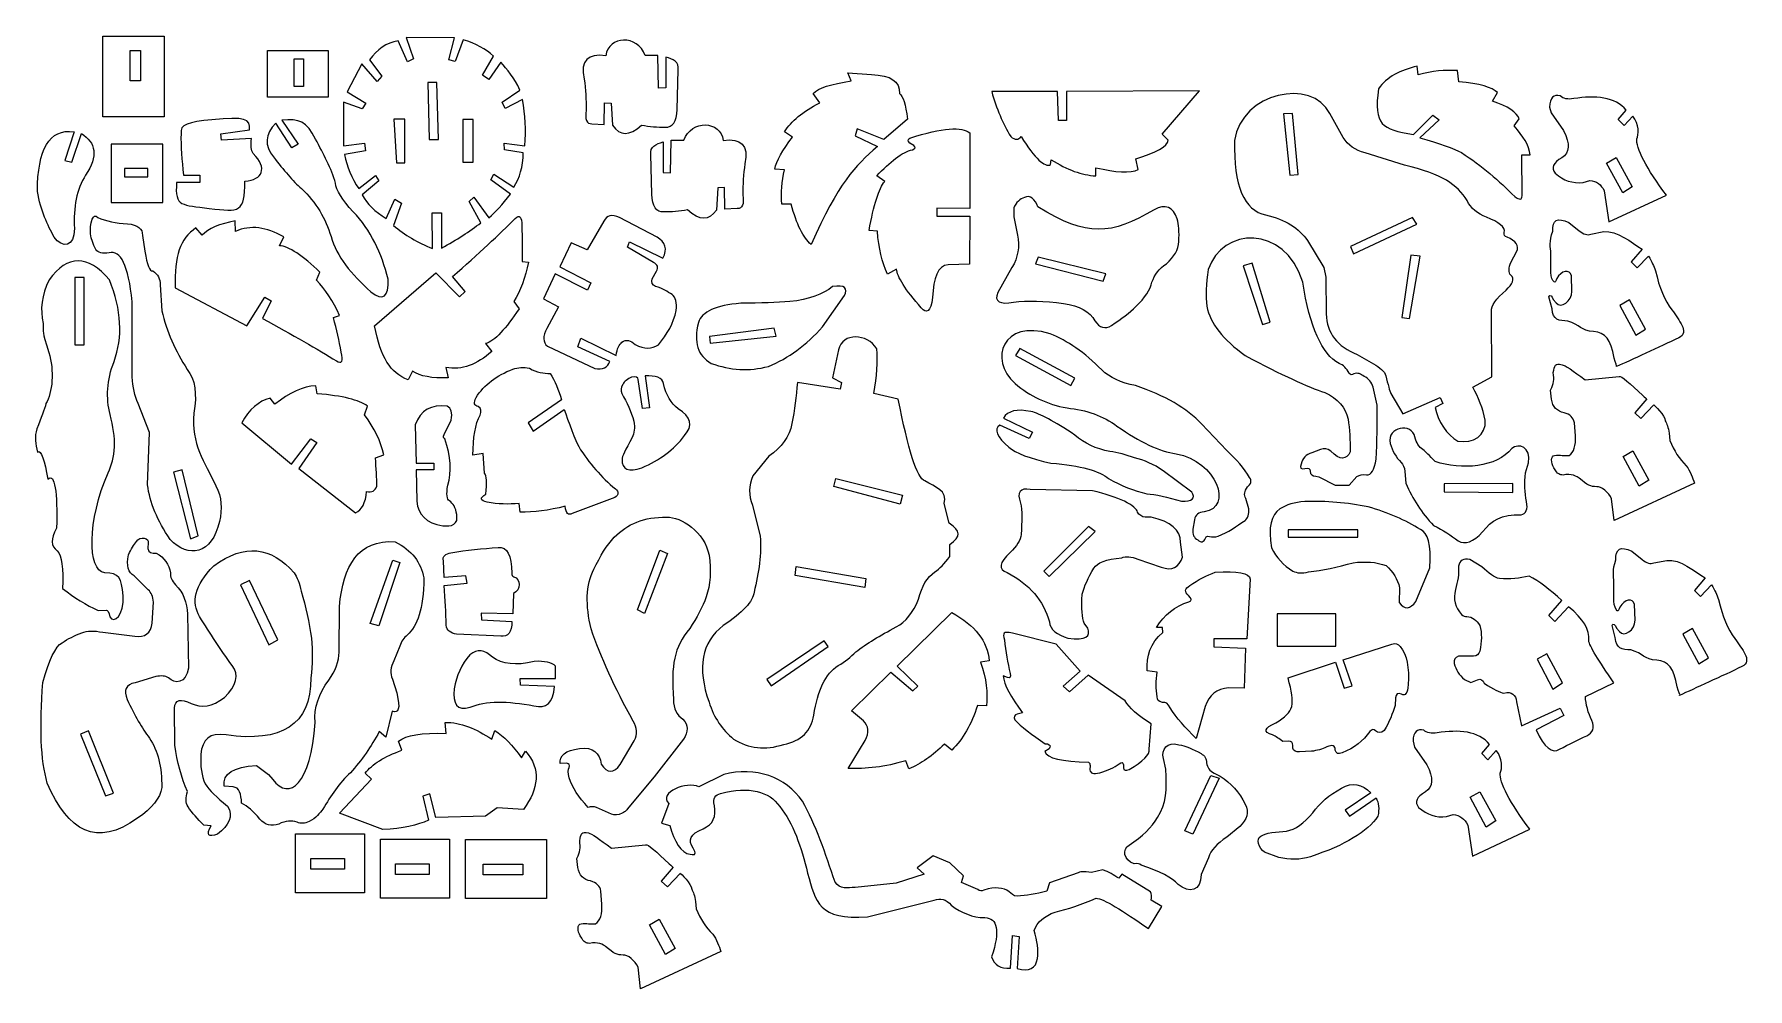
# Model space of a CAD drawing. Header units: centimetres. Extents: x -10.2 to 10.2, y -5.7 to 5.7.
import ezdxf

# ---------------------------------------------------------------- set-up
doc = ezdxf.new("R2010")
doc.units = ezdxf.units.CM
doc.header["$MEASUREMENT"] = 0
doc.layers.add('Layer 1', color=7, linetype='Continuous')

msp = doc.modelspace()

# ---------------------------------------------------------------- linework, layer by layer
at = {"layer": 'Layer 1', "color": 250, "lineweight": 5}
for points in [[(-9.4183, 4.72988), (-9.4183, 4.72988), (-8.6885, 4.72988), (-8.6885, 4.72988), (-8.6885, 4.72988), (-8.6885, 4.72988), (-8.6885, 5.69748), (-8.6885, 5.69748), (-8.6885, 5.69748), (-8.6885, 5.69748), (-9.4183, 5.69748), (-9.4183, 5.69748), (-9.4183, 5.69748), (-9.4183, 5.69748), (-9.4183, 4.72988), (-9.4183, 4.72988), (-9.4183, 4.72988), (-9.4183, 4.72988), (-9.4183, 4.72988), (-9.4183, 4.72988)], [(-9.0944, 5.16038), (-9.0944, 5.16038), (-8.9714, 5.16038), (-8.9714, 5.16038), (-8.9714, 5.16038), (-8.9714, 5.16038), (-8.9714, 5.52528), (-8.9714, 5.52528), (-8.9714, 5.52528), (-8.9714, 5.52528), (-9.0944, 5.52528), (-9.0944, 5.52528), (-9.0944, 5.52528), (-9.0944, 5.52528), (-9.0944, 5.16038), (-9.0944, 5.16038), (-9.0944, 5.16038), (-9.0944, 5.16038), (-9.0944, 5.16038), (-9.0944, 5.16038)], [(-7.45058, 4.96802), (-7.45058, 4.96802), (-6.72488, 4.96802), (-6.72488, 4.96802), (-6.72488, 4.96802), (-6.72488, 4.96802), (-6.72488, 5.52562), (-6.72488, 5.52562), (-6.72488, 5.52562), (-6.72488, 5.52562), (-7.45058, 5.52562), (-7.45058, 5.52562), (-7.45058, 5.52562), (-7.45058, 5.52562), (-7.45058, 4.96802), (-7.45058, 4.96802), (-7.45058, 4.96802), (-7.45058, 4.96802), (-7.45058, 4.96802), (-7.45058, 4.96802)], [(-7.1318, 5.09406), (-7.1318, 5.09406), (-7.02092, 5.09406), (-7.02092, 5.09406), (-7.02092, 5.09406), (-7.02092, 5.09406), (-7.02092, 5.42318), (-7.02092, 5.42318), (-7.02092, 5.42318), (-7.02092, 5.42318), (-7.1318, 5.42318), (-7.1318, 5.42318), (-7.1318, 5.42318), (-7.1318, 5.42318), (-7.1318, 5.09406), (-7.1318, 5.09406), (-7.1318, 5.09406), (-7.1318, 5.09406), (-7.1318, 5.09406), (-7.1318, 5.09406)]]:
    msp.add_open_spline(points, degree=3, knots=[0, 0, 0, 0, 0.2, 0.2, 0.2, 0.2, 0.4, 0.4, 0.4, 0.4, 0.6, 0.6, 0.6, 0.6, 0.8, 0.8, 0.8, 0.8, 1, 1, 1, 1], dxfattribs=at)
at = {"layer": 'Layer 1', "color": 22, "lineweight": 5}
for points, knots in [([(-5.79295, 5.68057), (-5.79295, 5.68057), (-5.21686, 5.67418), (-5.21686, 5.67418), (-5.21686, 5.67418), (-5.21686, 5.67418), (-5.28505, 5.41333), (-5.28505, 5.41333), (-5.28505, 5.41333), (-5.28505, 5.41333), (-5.20816, 5.39315), (-5.20816, 5.39315), (-5.20816, 5.39315), (-5.20816, 5.39315), (-5.115, 5.65347), (-5.115, 5.65347), (-5.115, 5.65347), (-4.96097, 5.60582), (-4.84133, 5.53939), (-4.75018, 5.45736), (-4.75018, 5.45736), (-4.75018, 5.45736), (-4.8812, 5.22761), (-4.8812, 5.22761), (-4.8812, 5.22761), (-4.8812, 5.22761), (-4.80723, 5.17834), (-4.80723, 5.17834), (-4.80723, 5.17834), (-4.80723, 5.17834), (-4.66461, 5.38269), (-4.66461, 5.38269), (-4.66461, 5.38269), (-4.58818, 5.30096), (-4.50164, 5.19634), (-4.4366, 5.05158), (-4.4366, 5.05158), (-4.4366, 5.05158), (-4.64877, 4.90779), (-4.64877, 4.90779), (-4.64877, 4.90779), (-4.64877, 4.90779), (-4.61195, 4.8325), (-4.61195, 4.8325), (-4.61195, 4.8325), (-4.61195, 4.8325), (-4.40401, 4.93808), (-4.40401, 4.93808), (-4.40401, 4.93808), (-4.37145, 4.75397), (-4.36175, 4.56984), (-4.37488, 4.38569), (-4.37488, 4.38569), (-4.37488, 4.38569), (-4.62263, 4.41789), (-4.62263, 4.41789), (-4.62263, 4.41789), (-4.62263, 4.41789), (-4.62141, 4.33614), (-4.62141, 4.33614), (-4.62141, 4.33614), (-4.62141, 4.33614), (-4.39537, 4.29966), (-4.39537, 4.29966), (-4.39537, 4.29966), (-4.39889, 4.13497), (-4.43672, 3.99893), (-4.50886, 3.89152), (-4.50886, 3.89152), (-4.50886, 3.89152), (-4.74505, 4.04614), (-4.74505, 4.04614), (-4.74505, 4.04614), (-4.74505, 4.04614), (-4.78392, 3.97805), (-4.78392, 3.97805), (-4.78392, 3.97805), (-4.78392, 3.97805), (-4.54956, 3.80563), (-4.54956, 3.80563), (-4.54956, 3.80563), (-4.64467, 3.68491), (-4.72427, 3.58864), (-4.8079, 3.52514), (-4.8079, 3.52514), (-4.8079, 3.52514), (-4.98418, 3.76863), (-4.98418, 3.76863), (-4.98418, 3.76863), (-4.98418, 3.76863), (-5.04185, 3.71988), (-5.04185, 3.71988), (-5.04185, 3.71988), (-5.04185, 3.71988), (-4.90272, 3.46474), (-4.90272, 3.46474), (-4.90272, 3.46474), (-5.03321, 3.36076), (-5.18942, 3.25964), (-5.37133, 3.16136), (-5.37133, 3.16136), (-5.37133, 3.16136), (-5.37307, 3.58274), (-5.37307, 3.58274), (-5.37307, 3.58274), (-5.37307, 3.58274), (-5.48279, 3.58175), (-5.48279, 3.58175), (-5.48279, 3.58175), (-5.48279, 3.58175), (-5.48098, 3.15666), (-5.48098, 3.15666), (-5.48098, 3.15666), (-5.65654, 3.22795), (-5.81209, 3.31929), (-5.94761, 3.43067), (-5.94761, 3.43067), (-5.94761, 3.43067), (-5.85137, 3.6982), (-5.85137, 3.6982), (-5.85137, 3.6982), (-5.85137, 3.6982), (-5.93101, 3.74808), (-5.93101, 3.74808), (-5.93101, 3.74808), (-5.93101, 3.74808), (-6.03551, 3.51508), (-6.03551, 3.51508), (-6.03551, 3.51508), (-6.16492, 3.5983), (-6.26411, 3.69084), (-6.31914, 3.79695), (-6.31914, 3.79695), (-6.31914, 3.79695), (-6.12216, 3.96472), (-6.12216, 3.96472), (-6.12216, 3.96472), (-6.12216, 3.96472), (-6.162, 4.02875), (-6.162, 4.02875), (-6.162, 4.02875), (-6.162, 4.02875), (-6.36181, 3.87216), (-6.36181, 3.87216), (-6.36181, 3.87216), (-6.44559, 3.99719), (-6.50344, 4.13259), (-6.53002, 4.2805), (-6.53002, 4.2805), (-6.53002, 4.2805), (-6.28148, 4.3243), (-6.28148, 4.3243), (-6.28148, 4.3243), (-6.28148, 4.3243), (-6.29306, 4.41732), (-6.29306, 4.41732), (-6.29306, 4.41732), (-6.29306, 4.41732), (-6.54282, 4.38357), (-6.54282, 4.38357), (-6.54282, 4.38357), (-6.54282, 4.38357), (-6.54326, 4.90821), (-6.54326, 4.90821), (-6.54326, 4.90821), (-6.54326, 4.90821), (-6.32089, 4.82483), (-6.32089, 4.82483), (-6.32089, 4.82483), (-6.32089, 4.82483), (-6.27652, 4.89464), (-6.27652, 4.89464), (-6.27652, 4.89464), (-6.27652, 4.89464), (-6.50151, 5.03006), (-6.50151, 5.03006), (-6.50151, 5.03006), (-6.50151, 5.03006), (-6.32595, 5.36514), (-6.32595, 5.36514), (-6.32595, 5.36514), (-6.32595, 5.36514), (-6.14265, 5.15507), (-6.14265, 5.15507), (-6.14265, 5.15507), (-6.14265, 5.15507), (-6.08729, 5.21578), (-6.08729, 5.21578), (-6.08729, 5.21578), (-6.08729, 5.21578), (-6.2323, 5.41362), (-6.2323, 5.41362), (-6.2323, 5.41362), (-6.1437, 5.53832), (-6.02936, 5.61432), (-5.88924, 5.64158), (-5.88924, 5.64158), (-5.88924, 5.64158), (-5.77688, 5.38847), (-5.77688, 5.38847), (-5.77688, 5.38847), (-5.77688, 5.38847), (-5.7065, 5.42522), (-5.7065, 5.42522), (-5.7065, 5.42522), (-5.7065, 5.42522), (-5.79295, 5.68057), (-5.79295, 5.68057)], [0, 0, 0, 0, 0.01923077, 0.01923077, 0.01923077, 0.01923077, 0.03846154, 0.03846154, 0.03846154, 0.03846154, 0.05769231, 0.05769231, 0.05769231, 0.05769231, 0.07692308, 0.07692308, 0.07692308, 0.07692308, 0.09615385, 0.09615385, 0.09615385, 0.09615385, 0.11538462, 0.11538462, 0.11538462, 0.11538462, 0.13461538, 0.13461538, 0.13461538, 0.13461538, 0.15384615, 0.15384615, 0.15384615, 0.15384615, 0.17307692, 0.17307692, 0.17307692, 0.17307692, 0.19230769, 0.19230769, 0.19230769, 0.19230769, 0.21153846, 0.21153846, 0.21153846, 0.21153846, 0.23076923, 0.23076923, 0.23076923, 0.23076923, 0.25, 0.25, 0.25, 0.25, 0.26923077, 0.26923077, 0.26923077, 0.26923077, 0.28846154, 0.28846154, 0.28846154, 0.28846154, 0.30769231, 0.30769231, 0.30769231, 0.30769231, 0.32692308, 0.32692308, 0.32692308, 0.32692308, 0.34615385, 0.34615385, 0.34615385, 0.34615385, 0.36538462, 0.36538462, 0.36538462, 0.36538462, 0.38461538, 0.38461538, 0.38461538, 0.38461538, 0.40384615, 0.40384615, 0.40384615, 0.40384615, 0.42307692, 0.42307692, 0.42307692, 0.42307692, 0.44230769, 0.44230769, 0.44230769, 0.44230769, 0.46153846, 0.46153846, 0.46153846, 0.46153846, 0.48076923, 0.48076923, 0.48076923, 0.48076923, 0.5, 0.5, 0.5, 0.5, 0.51923077, 0.51923077, 0.51923077, 0.51923077, 0.53846154, 0.53846154, 0.53846154, 0.53846154, 0.55769231, 0.55769231, 0.55769231, 0.55769231, 0.57692308, 0.57692308, 0.57692308, 0.57692308, 0.59615385, 0.59615385, 0.59615385, 0.59615385, 0.61538462, 0.61538462, 0.61538462, 0.61538462, 0.63461538, 0.63461538, 0.63461538, 0.63461538, 0.65384615, 0.65384615, 0.65384615, 0.65384615, 0.67307692, 0.67307692, 0.67307692, 0.67307692, 0.69230769, 0.69230769, 0.69230769, 0.69230769, 0.71153846, 0.71153846, 0.71153846, 0.71153846, 0.73076923, 0.73076923, 0.73076923, 0.73076923, 0.75, 0.75, 0.75, 0.75, 0.76923077, 0.76923077, 0.76923077, 0.76923077, 0.78846154, 0.78846154, 0.78846154, 0.78846154, 0.80769231, 0.80769231, 0.80769231, 0.80769231, 0.82692308, 0.82692308, 0.82692308, 0.82692308, 0.84615385, 0.84615385, 0.84615385, 0.84615385, 0.86538462, 0.86538462, 0.86538462, 0.86538462, 0.88461538, 0.88461538, 0.88461538, 0.88461538, 0.90384615, 0.90384615, 0.90384615, 0.90384615, 0.92307692, 0.92307692, 0.92307692, 0.92307692, 0.94230769, 0.94230769, 0.94230769, 0.94230769, 0.96153846, 0.96153846, 0.96153846, 0.96153846, 0.98076923, 0.98076923, 0.98076923, 0.98076923, 1, 1, 1, 1]), ([(-3.40854, 5.46233), (-3.37801, 5.70019), (-3.02741, 5.71853), (-2.93897, 5.46364), (-2.93897, 5.46364), (-2.93897, 5.46364), (-2.78762, 5.46406), (-2.78762, 5.46406), (-2.78762, 5.46406), (-2.78762, 5.46406), (-2.77987, 5.07425), (-2.77987, 5.07425), (-2.77987, 5.07425), (-2.77987, 5.07425), (-2.69239, 5.07841), (-2.69239, 5.07841), (-2.69239, 5.07841), (-2.69239, 5.07841), (-2.69286, 5.44514), (-2.69286, 5.44514), (-2.69286, 5.44514), (-2.60544, 5.41926), (-2.52937, 5.38824), (-2.54518, 5.29425), (-2.54518, 5.29425), (-2.54518, 5.29425), (-2.55562, 4.81828), (-2.55562, 4.81828), (-2.55562, 4.81828), (-2.56258, 4.67326), (-2.60957, 4.60273), (-2.69657, 4.60665), (-2.69657, 4.60665), (-2.79174, 4.60649), (-2.8869, 4.61492), (-2.98201, 4.63194), (-2.98201, 4.63194), (-3.12595, 4.49932), (-3.24128, 4.49848), (-3.328, 4.62939), (-3.328, 4.62939), (-3.328, 4.62939), (-3.34488, 4.89606), (-3.34488, 4.89606), (-3.34488, 4.89606), (-3.34488, 4.89606), (-3.42569, 4.89777), (-3.42569, 4.89777), (-3.42569, 4.89777), (-3.42569, 4.89777), (-3.42652, 4.64103), (-3.42652, 4.64103), (-3.42652, 4.64103), (-3.42652, 4.64103), (-3.57596, 4.64775), (-3.57596, 4.64775), (-3.57596, 4.64775), (-3.63817, 4.64489), (-3.66035, 4.69933), (-3.64249, 4.81103), (-3.64249, 4.81103), (-3.64236, 4.935), (-3.65002, 5.05896), (-3.667, 5.18287), (-3.667, 5.18287), (-3.7165, 5.40601), (-3.62214, 5.49129), (-3.40854, 5.46233)], [0, 0, 0, 0, 0.05882353, 0.05882353, 0.05882353, 0.05882353, 0.11764706, 0.11764706, 0.11764706, 0.11764706, 0.17647059, 0.17647059, 0.17647059, 0.17647059, 0.23529412, 0.23529412, 0.23529412, 0.23529412, 0.29411765, 0.29411765, 0.29411765, 0.29411765, 0.35294118, 0.35294118, 0.35294118, 0.35294118, 0.41176471, 0.41176471, 0.41176471, 0.41176471, 0.47058824, 0.47058824, 0.47058824, 0.47058824, 0.52941176, 0.52941176, 0.52941176, 0.52941176, 0.58823529, 0.58823529, 0.58823529, 0.58823529, 0.64705882, 0.64705882, 0.64705882, 0.64705882, 0.70588235, 0.70588235, 0.70588235, 0.70588235, 0.76470588, 0.76470588, 0.76470588, 0.76470588, 0.82352941, 0.82352941, 0.82352941, 0.82352941, 0.88235294, 0.88235294, 0.88235294, 0.88235294, 0.94117647, 0.94117647, 0.94117647, 0.94117647, 1, 1, 1, 1]), ([(6.28911, 5.33566), (6.28911, 5.33566), (6.30102, 5.23411), (6.30102, 5.23411), (6.30102, 5.23411), (6.46561, 5.28106), (6.62088, 5.29376), (6.76981, 5.28305), (6.76981, 5.28305), (6.76981, 5.28305), (6.78521, 5.14956), (6.78521, 5.14956), (6.78521, 5.14956), (7.03542, 5.12743), (7.18893, 5.08434), (7.24573, 5.02027), (7.24573, 5.02027), (7.24573, 5.02027), (7.18664, 4.9196), (7.18664, 4.9196), (7.18664, 4.9196), (7.36968, 4.85573), (7.48165, 4.78473), (7.50785, 4.70512), (7.50785, 4.70512), (7.50785, 4.70512), (7.4472, 4.62141), (7.4472, 4.62141), (7.4472, 4.62141), (7.55356, 4.50364), (7.6261, 4.38775), (7.63837, 4.27521), (7.63837, 4.27521), (7.63837, 4.27521), (7.53726, 4.27703), (7.53726, 4.27703), (7.53726, 4.27703), (7.53726, 4.27703), (7.54172, 3.78482), (7.54172, 3.78482), (7.54172, 3.78482), (7.54124, 3.73758), (7.51201, 3.73487), (7.45404, 3.77665), (7.45404, 3.77665), (7.269, 3.96668), (7.06058, 4.14393), (6.81805, 4.30248), (6.81805, 4.30248), (6.73174, 4.35246), (6.54835, 4.41323), (6.32086, 4.47889), (6.32086, 4.47889), (6.32086, 4.47889), (6.54988, 4.69542), (6.54988, 4.69542), (6.54988, 4.69542), (6.54988, 4.69542), (6.47525, 4.75014), (6.47525, 4.75014), (6.47525, 4.75014), (6.47525, 4.75014), (6.24315, 4.51947), (6.24315, 4.51947), (6.24315, 4.51947), (5.86214, 4.5846), (5.76992, 4.62737), (5.82483, 5.06764), (5.82483, 5.06764), (5.92567, 5.20559), (6.08369, 5.292), (6.28911, 5.33566)], [0, 0, 0, 0, 0.05555556, 0.05555556, 0.05555556, 0.05555556, 0.11111111, 0.11111111, 0.11111111, 0.11111111, 0.16666667, 0.16666667, 0.16666667, 0.16666667, 0.22222222, 0.22222222, 0.22222222, 0.22222222, 0.27777778, 0.27777778, 0.27777778, 0.27777778, 0.33333333, 0.33333333, 0.33333333, 0.33333333, 0.38888889, 0.38888889, 0.38888889, 0.38888889, 0.44444444, 0.44444444, 0.44444444, 0.44444444, 0.5, 0.5, 0.5, 0.5, 0.55555556, 0.55555556, 0.55555556, 0.55555556, 0.61111111, 0.61111111, 0.61111111, 0.61111111, 0.66666667, 0.66666667, 0.66666667, 0.66666667, 0.72222222, 0.72222222, 0.72222222, 0.72222222, 0.77777778, 0.77777778, 0.77777778, 0.77777778, 0.83333333, 0.83333333, 0.83333333, 0.83333333, 0.88888889, 0.88888889, 0.88888889, 0.88888889, 0.94444444, 0.94444444, 0.94444444, 0.94444444, 1, 1, 1, 1]), ([(-5.53592, 5.13976), (-5.53592, 5.13976), (-5.42655, 5.13976), (-5.42655, 5.13976), (-5.42655, 5.13976), (-5.42655, 5.13976), (-5.4094, 4.45871), (-5.4094, 4.45871), (-5.4094, 4.45871), (-5.4094, 4.45871), (-5.51876, 4.45871), (-5.51876, 4.45871), (-5.51876, 4.45871), (-5.51876, 4.45871), (-5.53592, 5.13976), (-5.53592, 5.13976)], [0, 0, 0, 0, 0.25, 0.25, 0.25, 0.25, 0.5, 0.5, 0.5, 0.5, 0.75, 0.75, 0.75, 0.75, 1, 1, 1, 1]), ([(-0.23271, 5.23843), (-0.23271, 5.23843), (-0.51621, 5.25802), (-0.51621, 5.25802), (-0.51621, 5.25802), (-0.51621, 5.25802), (-0.47705, 5.16134), (-0.47705, 5.16134), (-0.47705, 5.16134), (-0.71442, 5.1242), (-0.86867, 5.07474), (-0.93164, 5.01177), (-0.93164, 5.01177), (-0.93164, 5.01177), (-0.85246, 4.89772), (-0.85246, 4.89772), (-0.85246, 4.89772), (-1.05419, 4.79372), (-1.19596, 4.67877), (-1.27189, 4.5518), (-1.27189, 4.5518), (-1.27189, 4.5518), (-1.17695, 4.48945), (-1.17695, 4.48945), (-1.17695, 4.48945), (-1.29897, 4.33191), (-1.36952, 4.20446), (-1.38862, 4.10706), (-1.38862, 4.10706), (-1.38862, 4.10706), (-1.27402, 4.09523), (-1.27402, 4.09523), (-1.27402, 4.09523), (-1.30566, 3.95949), (-1.31543, 3.82375), (-1.30707, 3.68799), (-1.30707, 3.68799), (-1.30707, 3.68799), (-1.19345, 3.68792), (-1.19345, 3.68792), (-1.19345, 3.68792), (-1.1288, 3.44506), (-1.04919, 3.28616), (-0.95597, 3.2037), (-0.95597, 3.2037), (-0.62316, 3.94119), (-0.43673, 4.14483), (-0.16113, 4.37453), (-0.16113, 4.37453), (-0.16113, 4.37453), (-0.4304, 4.50338), (-0.4304, 4.50338), (-0.4304, 4.50338), (-0.4304, 4.50338), (-0.40411, 4.58814), (-0.40411, 4.58814), (-0.40411, 4.58814), (-0.40411, 4.58814), (-0.08706, 4.4583), (-0.08706, 4.4583), (-0.08706, 4.4583), (-0.08706, 4.4583), (0.1958, 4.70107), (0.1958, 4.70107), (0.1958, 4.70107), (0.17442, 4.88084), (0.14303, 4.98326), (0.10163, 5.00832), (0.10163, 5.00832), (0.10743, 5.15951), (-0.00294, 5.2244), (-0.23271, 5.23843)], [0, 0, 0, 0, 0.05555556, 0.05555556, 0.05555556, 0.05555556, 0.11111111, 0.11111111, 0.11111111, 0.11111111, 0.16666667, 0.16666667, 0.16666667, 0.16666667, 0.22222222, 0.22222222, 0.22222222, 0.22222222, 0.27777778, 0.27777778, 0.27777778, 0.27777778, 0.33333333, 0.33333333, 0.33333333, 0.33333333, 0.38888889, 0.38888889, 0.38888889, 0.38888889, 0.44444444, 0.44444444, 0.44444444, 0.44444444, 0.5, 0.5, 0.5, 0.5, 0.55555556, 0.55555556, 0.55555556, 0.55555556, 0.61111111, 0.61111111, 0.61111111, 0.61111111, 0.66666667, 0.66666667, 0.66666667, 0.66666667, 0.72222222, 0.72222222, 0.72222222, 0.72222222, 0.77777778, 0.77777778, 0.77777778, 0.77777778, 0.83333333, 0.83333333, 0.83333333, 0.83333333, 0.88888889, 0.88888889, 0.88888889, 0.88888889, 0.94444444, 0.94444444, 0.94444444, 0.94444444, 1, 1, 1, 1]), ([(5.24337, 4.77018), (5.24337, 4.77018), (5.40504, 4.4835), (5.40504, 4.4835), (5.40504, 4.4835), (5.46085, 4.39072), (5.54812, 4.32945), (5.66685, 4.29967), (5.66685, 4.29967), (5.66685, 4.29967), (6.13572, 4.15385), (6.13572, 4.15385), (6.13572, 4.15385), (6.58907, 4.04433), (6.76746, 3.92208), (6.88344, 3.73017), (6.88344, 3.73017), (6.9307, 3.6368), (7.00797, 3.57064), (7.11527, 3.53169), (7.11527, 3.53169), (7.26532, 3.47087), (7.34154, 3.41005), (7.32865, 3.34919), (7.32865, 3.34919), (7.32017, 3.3161), (7.33528, 3.30073), (7.36113, 3.29338), (7.36113, 3.29338), (7.46591, 3.24841), (7.51262, 3.19178), (7.47446, 3.11813), (7.47446, 3.11813), (7.47446, 3.11813), (7.41066, 2.99694), (7.41066, 2.99694), (7.41066, 2.99694), (7.37991, 2.91886), (7.37776, 2.86654), (7.40423, 2.83999), (7.40423, 2.83999), (7.46019, 2.79533), (7.42573, 2.73095), (7.35017, 2.6576), (7.35017, 2.6576), (7.22912, 2.55585), (7.17098, 2.4713), (7.17576, 2.40392), (7.17576, 2.40392), (7.17576, 2.40392), (7.17896, 1.61995), (7.17896, 1.61995), (7.17896, 1.61995), (7.17896, 1.61995), (6.95131, 1.49755), (6.95131, 1.49755), (6.95131, 1.49755), (7.02066, 1.37693), (7.07187, 1.24592), (7.10123, 1.10235), (7.10123, 1.10235), (7.11339, 0.9253), (6.95953, 0.816), (6.77371, 0.85446), (6.77371, 0.85446), (6.64786, 0.92337), (6.52954, 1.09345), (6.50239, 1.25615), (6.50239, 1.25615), (6.50239, 1.25615), (6.59466, 1.30095), (6.59466, 1.30095), (6.59466, 1.30095), (6.59466, 1.30095), (6.56288, 1.37523), (6.56288, 1.37523), (6.56288, 1.37523), (6.56288, 1.37523), (6.11446, 1.18006), (6.11446, 1.18006), (6.11446, 1.18006), (6.11446, 1.18006), (5.97456, 1.42085), (5.97456, 1.42085), (5.97456, 1.42085), (5.95844, 1.45266), (5.93769, 1.52703), (5.91263, 1.6357), (5.91263, 1.6357), (5.90113, 1.6856), (5.83952, 1.73371), (5.76661, 1.77879), (5.76661, 1.77879), (5.76661, 1.77879), (5.57223, 1.88945), (5.57223, 1.88945), (5.57223, 1.88945), (5.33125, 1.9826), (5.20751, 2.14451), (5.201, 2.37514), (5.201, 2.37514), (5.201, 2.37514), (5.19436, 2.81335), (5.19436, 2.81335), (5.19436, 2.81335), (5.19436, 2.81335), (5.17265, 2.9292), (5.17265, 2.9292), (5.17265, 2.9292), (5.17265, 2.9292), (4.97803, 3.25154), (4.97803, 3.25154), (4.97803, 3.25154), (4.87748, 3.39784), (4.71476, 3.5026), (4.47699, 3.5572), (4.47699, 3.5572), (4.2183, 3.61051), (4.09402, 3.90728), (4.10412, 4.44752), (4.10412, 4.44752), (4.19006, 5.02488), (5.03301, 5.19904), (5.24337, 4.77018)], [0, 0, 0, 0, 0.03225806, 0.03225806, 0.03225806, 0.03225806, 0.06451613, 0.06451613, 0.06451613, 0.06451613, 0.09677419, 0.09677419, 0.09677419, 0.09677419, 0.12903226, 0.12903226, 0.12903226, 0.12903226, 0.16129032, 0.16129032, 0.16129032, 0.16129032, 0.19354839, 0.19354839, 0.19354839, 0.19354839, 0.22580645, 0.22580645, 0.22580645, 0.22580645, 0.25806452, 0.25806452, 0.25806452, 0.25806452, 0.29032258, 0.29032258, 0.29032258, 0.29032258, 0.32258065, 0.32258065, 0.32258065, 0.32258065, 0.35483871, 0.35483871, 0.35483871, 0.35483871, 0.38709677, 0.38709677, 0.38709677, 0.38709677, 0.41935484, 0.41935484, 0.41935484, 0.41935484, 0.4516129, 0.4516129, 0.4516129, 0.4516129, 0.48387097, 0.48387097, 0.48387097, 0.48387097, 0.51612903, 0.51612903, 0.51612903, 0.51612903, 0.5483871, 0.5483871, 0.5483871, 0.5483871, 0.58064516, 0.58064516, 0.58064516, 0.58064516, 0.61290323, 0.61290323, 0.61290323, 0.61290323, 0.64516129, 0.64516129, 0.64516129, 0.64516129, 0.67741935, 0.67741935, 0.67741935, 0.67741935, 0.70967742, 0.70967742, 0.70967742, 0.70967742, 0.74193548, 0.74193548, 0.74193548, 0.74193548, 0.77419355, 0.77419355, 0.77419355, 0.77419355, 0.80645161, 0.80645161, 0.80645161, 0.80645161, 0.83870968, 0.83870968, 0.83870968, 0.83870968, 0.87096774, 0.87096774, 0.87096774, 0.87096774, 0.90322581, 0.90322581, 0.90322581, 0.90322581, 0.93548387, 0.93548387, 0.93548387, 0.93548387, 0.96774194, 0.96774194, 0.96774194, 0.96774194, 1, 1, 1, 1]), ([(1.20286, 5.03208), (1.20286, 5.03208), (1.9891, 5.0352), (1.9891, 5.0352), (1.9891, 5.0352), (1.9891, 5.0352), (2.00086, 4.68577), (2.00086, 4.68577), (2.00086, 4.68577), (2.00086, 4.68577), (2.0964, 4.68598), (2.0964, 4.68598), (2.0964, 4.68598), (2.0964, 4.68598), (2.09692, 5.03563), (2.09692, 5.03563), (2.09692, 5.03563), (2.09692, 5.03563), (3.68702, 5.04191), (3.68702, 5.04191), (3.68702, 5.04191), (3.68702, 5.04191), (3.23836, 4.52533), (3.23836, 4.52533), (3.23836, 4.52533), (3.23836, 4.52533), (3.31014, 4.45025), (3.31014, 4.45025), (3.31014, 4.45025), (3.3093, 4.37707), (3.16565, 4.30386), (2.92432, 4.23065), (2.92432, 4.23065), (2.92432, 4.23065), (2.95521, 4.10013), (2.95521, 4.10013), (2.95521, 4.10013), (2.85859, 4.05776), (2.68878, 4.06516), (2.44578, 4.12232), (2.44578, 4.12232), (2.44578, 4.12232), (2.44582, 4.02516), (2.44582, 4.02516), (2.44582, 4.02516), (2.28139, 4.03378), (2.10513, 4.09463), (1.9146, 4.21849), (1.9146, 4.21849), (1.9146, 4.21849), (1.90628, 4.15927), (1.90628, 4.15927), (1.90628, 4.15927), (1.83691, 4.12425), (1.72253, 4.22691), (1.55385, 4.49569), (1.55385, 4.49569), (1.52311, 4.45123), (1.48193, 4.45128), (1.4303, 4.49584), (1.4303, 4.49584), (1.33558, 4.65029), (1.26092, 4.83051), (1.20286, 5.03208)], [0, 0, 0, 0, 0.0625, 0.0625, 0.0625, 0.0625, 0.125, 0.125, 0.125, 0.125, 0.1875, 0.1875, 0.1875, 0.1875, 0.25, 0.25, 0.25, 0.25, 0.3125, 0.3125, 0.3125, 0.3125, 0.375, 0.375, 0.375, 0.375, 0.4375, 0.4375, 0.4375, 0.4375, 0.5, 0.5, 0.5, 0.5, 0.5625, 0.5625, 0.5625, 0.5625, 0.625, 0.625, 0.625, 0.625, 0.6875, 0.6875, 0.6875, 0.6875, 0.75, 0.75, 0.75, 0.75, 0.8125, 0.8125, 0.8125, 0.8125, 0.875, 0.875, 0.875, 0.875, 0.9375, 0.9375, 0.9375, 0.9375, 1, 1, 1, 1]), ([(-8.48456, 4.53175), (-8.5017, 4.63459), (-8.40017, 4.67369), (-8.11563, 4.69415), (-8.11563, 4.69415), (-7.72335, 4.7343), (-7.64702, 4.70928), (-7.66788, 4.57396), (-7.66788, 4.57396), (-7.66788, 4.57396), (-8.00876, 4.5274), (-8.00876, 4.5274), (-8.00876, 4.5274), (-8.00876, 4.5274), (-8.00195, 4.45301), (-8.00195, 4.45301), (-8.00195, 4.45301), (-8.00195, 4.45301), (-7.64179, 4.4716), (-7.64179, 4.4716), (-7.64179, 4.4716), (-7.65496, 4.39127), (-7.64812, 4.33099), (-7.62123, 4.29075), (-7.62123, 4.29075), (-7.44885, 4.11472), (-7.50823, 3.98021), (-7.72113, 3.96027), (-7.72113, 3.96027), (-7.72458, 3.584), (-7.78093, 3.59373), (-8.14747, 3.63498), (-8.14747, 3.63498), (-8.47337, 3.68595), (-8.56092, 3.64274), (-8.53818, 3.94738), (-8.53818, 3.94738), (-8.53818, 3.94738), (-8.26196, 3.9475), (-8.26196, 3.9475), (-8.26196, 3.9475), (-8.26196, 3.9475), (-8.26163, 4.03528), (-8.26163, 4.03528), (-8.26163, 4.03528), (-8.26163, 4.03528), (-8.45409, 4.03474), (-8.45409, 4.03474), (-8.45409, 4.03474), (-8.47725, 4.21081), (-8.49007, 4.37864), (-8.48456, 4.53175)], [0, 0, 0, 0, 0.07692308, 0.07692308, 0.07692308, 0.07692308, 0.15384615, 0.15384615, 0.15384615, 0.15384615, 0.23076923, 0.23076923, 0.23076923, 0.23076923, 0.30769231, 0.30769231, 0.30769231, 0.30769231, 0.38461538, 0.38461538, 0.38461538, 0.38461538, 0.46153846, 0.46153846, 0.46153846, 0.46153846, 0.53846154, 0.53846154, 0.53846154, 0.53846154, 0.61538462, 0.61538462, 0.61538462, 0.61538462, 0.69230769, 0.69230769, 0.69230769, 0.69230769, 0.76923077, 0.76923077, 0.76923077, 0.76923077, 0.84615385, 0.84615385, 0.84615385, 0.84615385, 0.92307692, 0.92307692, 0.92307692, 0.92307692, 1, 1, 1, 1]), ([(-7.35189, 4.65589), (-7.35189, 4.65589), (-7.16201, 4.35933), (-7.16201, 4.35933), (-7.16201, 4.35933), (-7.16201, 4.35933), (-7.08678, 4.40474), (-7.08678, 4.40474), (-7.08678, 4.40474), (-7.08678, 4.40474), (-7.28053, 4.69182), (-7.28053, 4.69182), (-7.28053, 4.69182), (-7.07249, 4.71066), (-6.98225, 4.67742), (-6.87712, 4.46563), (-6.87712, 4.46563), (-6.78665, 4.28691), (-6.68428, 4.11465), (-6.63969, 3.93587), (-6.63969, 3.93587), (-6.63585, 3.85618), (-6.5573, 3.73905), (-6.42762, 3.59628), (-6.42762, 3.59628), (-6.21866, 3.37597), (-6.08779, 3.10122), (-6.01032, 2.78921), (-6.01032, 2.78921), (-6.00156, 2.5752), (-6.06999, 2.52447), (-6.21561, 2.637), (-6.21561, 2.637), (-6.45232, 2.84718), (-6.62737, 3.06563), (-6.69247, 3.29873), (-6.69247, 3.29873), (-6.75714, 3.51513), (-6.87103, 3.70815), (-7.04432, 3.87296), (-7.04432, 3.87296), (-7.15136, 3.96275), (-7.25612, 4.09281), (-7.38029, 4.25132), (-7.38029, 4.25132), (-7.49092, 4.38761), (-7.48145, 4.52247), (-7.35189, 4.65589)], [0, 0, 0, 0, 0.08333333, 0.08333333, 0.08333333, 0.08333333, 0.16666667, 0.16666667, 0.16666667, 0.16666667, 0.25, 0.25, 0.25, 0.25, 0.33333333, 0.33333333, 0.33333333, 0.33333333, 0.41666667, 0.41666667, 0.41666667, 0.41666667, 0.5, 0.5, 0.5, 0.5, 0.58333333, 0.58333333, 0.58333333, 0.58333333, 0.66666667, 0.66666667, 0.66666667, 0.66666667, 0.75, 0.75, 0.75, 0.75, 0.83333333, 0.83333333, 0.83333333, 0.83333333, 0.91666667, 0.91666667, 0.91666667, 0.91666667, 1, 1, 1, 1]), ([(4.69004, 4.76508), (4.69004, 4.76508), (4.79941, 4.76938), (4.79941, 4.76938), (4.79941, 4.76938), (4.79941, 4.76938), (4.86374, 4.04106), (4.86374, 4.04106), (4.86374, 4.04106), (4.86374, 4.04106), (4.76509, 4.03246), (4.76509, 4.03246), (4.76509, 4.03246), (4.76509, 4.03246), (4.69004, 4.76508), (4.69004, 4.76508)], [0, 0, 0, 0, 0.25, 0.25, 0.25, 0.25, 0.5, 0.5, 0.5, 0.5, 0.75, 0.75, 0.75, 0.75, 1, 1, 1, 1]), ([(-10.00186, 3.29193), (-9.9079, 3.15514), (-9.75264, 3.16731), (-9.76015, 3.3972), (-9.76015, 3.3972), (-9.7714, 3.64953), (-9.73387, 3.86695), (-9.62503, 4.03336), (-9.62503, 4.03336), (-9.47413, 4.26159), (-9.50148, 4.42402), (-9.67652, 4.53196), (-9.67652, 4.53196), (-9.67652, 4.53196), (-9.78872, 4.18756), (-9.78872, 4.18756), (-9.78872, 4.18756), (-9.78872, 4.18756), (-9.87506, 4.20954), (-9.87506, 4.20954), (-9.87506, 4.20954), (-9.87506, 4.20954), (-9.76383, 4.55344), (-9.76383, 4.55344), (-9.76383, 4.55344), (-10.06308, 4.59298), (-10.19971, 4.33802), (-10.20158, 3.83904), (-10.20158, 3.83904), (-10.16534, 3.60963), (-10.07584, 3.43131), (-10.00186, 3.29193)], [0, 0, 0, 0, 0.125, 0.125, 0.125, 0.125, 0.25, 0.25, 0.25, 0.25, 0.375, 0.375, 0.375, 0.375, 0.5, 0.5, 0.5, 0.5, 0.625, 0.625, 0.625, 0.625, 0.75, 0.75, 0.75, 0.75, 0.875, 0.875, 0.875, 0.875, 1, 1, 1, 1]), ([(-5.94122, 4.70363), (-5.94122, 4.70363), (-5.81041, 4.70363), (-5.81041, 4.70363), (-5.81041, 4.70363), (-5.81041, 4.70363), (-5.81041, 4.17941), (-5.81041, 4.17941), (-5.81041, 4.17941), (-5.81041, 4.17941), (-5.9112, 4.17941), (-5.9112, 4.17941), (-5.9112, 4.17941), (-5.9112, 4.17941), (-5.94122, 4.70363), (-5.94122, 4.70363)], [0, 0, 0, 0, 0.25, 0.25, 0.25, 0.25, 0.5, 0.5, 0.5, 0.5, 0.75, 0.75, 0.75, 0.75, 1, 1, 1, 1]), ([(-5.11775, 4.69933), (-5.11775, 4.69933), (-4.99552, 4.69933), (-4.99552, 4.69933), (-4.99552, 4.69933), (-4.99552, 4.69933), (-4.99552, 4.188), (-4.99552, 4.188), (-4.99552, 4.188), (-4.99552, 4.188), (-5.11775, 4.188), (-5.11775, 4.188), (-5.11775, 4.188), (-5.11775, 4.188), (-5.11775, 4.69933), (-5.11775, 4.69933)], [0, 0, 0, 0, 0.25, 0.25, 0.25, 0.25, 0.5, 0.5, 0.5, 0.5, 0.75, 0.75, 0.75, 0.75, 1, 1, 1, 1]), ([(-2.00577, 4.44886), (-2.0363, 4.68672), (-2.3869, 4.70506), (-2.47534, 4.45017), (-2.47534, 4.45017), (-2.47534, 4.45017), (-2.62669, 4.45059), (-2.62669, 4.45059), (-2.62669, 4.45059), (-2.62669, 4.45059), (-2.63444, 4.06078), (-2.63444, 4.06078), (-2.63444, 4.06078), (-2.63444, 4.06078), (-2.72192, 4.06494), (-2.72192, 4.06494), (-2.72192, 4.06494), (-2.72192, 4.06494), (-2.72145, 4.43167), (-2.72145, 4.43167), (-2.72145, 4.43167), (-2.80887, 4.40579), (-2.88494, 4.37477), (-2.86913, 4.28078), (-2.86913, 4.28078), (-2.86913, 4.28078), (-2.85869, 3.80481), (-2.85869, 3.80481), (-2.85869, 3.80481), (-2.85173, 3.65979), (-2.80474, 3.58926), (-2.71774, 3.59318), (-2.71774, 3.59318), (-2.62257, 3.59302), (-2.52741, 3.60145), (-2.4323, 3.61847), (-2.4323, 3.61847), (-2.28836, 3.48585), (-2.17303, 3.48501), (-2.08631, 3.61592), (-2.08631, 3.61592), (-2.08631, 3.61592), (-2.06943, 3.88259), (-2.06943, 3.88259), (-2.06943, 3.88259), (-2.06943, 3.88259), (-1.98862, 3.8843), (-1.98862, 3.8843), (-1.98862, 3.8843), (-1.98862, 3.8843), (-1.98779, 3.62756), (-1.98779, 3.62756), (-1.98779, 3.62756), (-1.98779, 3.62756), (-1.83835, 3.63428), (-1.83835, 3.63428), (-1.83835, 3.63428), (-1.77614, 3.63142), (-1.75396, 3.68586), (-1.77182, 3.79756), (-1.77182, 3.79756), (-1.77195, 3.92153), (-1.76429, 4.04549), (-1.74731, 4.1694), (-1.74731, 4.1694), (-1.69781, 4.39254), (-1.79217, 4.47782), (-2.00577, 4.44886)], [0, 0, 0, 0, 0.05882353, 0.05882353, 0.05882353, 0.05882353, 0.11764706, 0.11764706, 0.11764706, 0.11764706, 0.17647059, 0.17647059, 0.17647059, 0.17647059, 0.23529412, 0.23529412, 0.23529412, 0.23529412, 0.29411765, 0.29411765, 0.29411765, 0.29411765, 0.35294118, 0.35294118, 0.35294118, 0.35294118, 0.41176471, 0.41176471, 0.41176471, 0.41176471, 0.47058824, 0.47058824, 0.47058824, 0.47058824, 0.52941176, 0.52941176, 0.52941176, 0.52941176, 0.58823529, 0.58823529, 0.58823529, 0.58823529, 0.64705882, 0.64705882, 0.64705882, 0.64705882, 0.70588235, 0.70588235, 0.70588235, 0.70588235, 0.76470588, 0.76470588, 0.76470588, 0.76470588, 0.82352941, 0.82352941, 0.82352941, 0.82352941, 0.88235294, 0.88235294, 0.88235294, 0.88235294, 0.94117647, 0.94117647, 0.94117647, 0.94117647, 1, 1, 1, 1]), ([(0.94071, 4.53897), (0.84783, 4.61782), (0.61896, 4.60362), (0.22595, 4.4771), (0.22595, 4.4771), (0.19957, 4.46564), (0.19881, 4.44503), (0.22365, 4.41523), (0.22365, 4.41523), (0.22365, 4.41523), (0.27059, 4.38688), (0.27059, 4.38688), (0.27059, 4.38688), (0.29675, 4.36637), (0.29178, 4.34951), (0.25566, 4.33629), (0.25566, 4.33629), (0.13164, 4.31073), (-0.01351, 4.19353), (-0.17051, 4.02493), (-0.17051, 4.02493), (-0.17051, 4.02493), (-0.07499, 3.95849), (-0.07499, 3.95849), (-0.07499, 3.95849), (-0.14692, 3.87837), (-0.20845, 3.67276), (-0.26212, 3.3726), (-0.26212, 3.3726), (-0.26212, 3.3726), (-0.16321, 3.36177), (-0.16321, 3.36177), (-0.16321, 3.36177), (-0.1499, 3.16034), (-0.10618, 2.99374), (-0.04167, 2.85095), (-0.04167, 2.85095), (-0.04167, 2.85095), (0.06665, 2.91066), (0.06665, 2.91066), (0.06665, 2.91066), (0.07019, 2.81861), (0.17382, 2.66037), (0.36036, 2.44728), (0.36036, 2.44728), (0.42445, 2.37299), (0.47217, 2.3985), (0.49597, 2.56984), (0.49597, 2.56984), (0.50838, 2.80365), (0.56025, 2.95576), (0.68245, 2.96221), (0.68245, 2.96221), (0.68245, 2.96221), (0.93935, 2.97057), (0.93935, 2.97057), (0.93935, 2.97057), (0.93935, 2.97057), (0.93985, 3.54182), (0.93985, 3.54182), (0.93985, 3.54182), (0.93985, 3.54182), (0.54875, 3.54182), (0.54875, 3.54182), (0.54875, 3.54182), (0.54875, 3.54182), (0.54847, 3.63772), (0.54847, 3.63772), (0.54847, 3.63772), (0.54847, 3.63772), (0.93994, 3.6367), (0.93994, 3.6367), (0.93994, 3.6367), (0.93994, 3.6367), (0.94071, 4.53897), (0.94071, 4.53897)], [0, 0, 0, 0, 0.05263158, 0.05263158, 0.05263158, 0.05263158, 0.10526316, 0.10526316, 0.10526316, 0.10526316, 0.15789474, 0.15789474, 0.15789474, 0.15789474, 0.21052632, 0.21052632, 0.21052632, 0.21052632, 0.26315789, 0.26315789, 0.26315789, 0.26315789, 0.31578947, 0.31578947, 0.31578947, 0.31578947, 0.36842105, 0.36842105, 0.36842105, 0.36842105, 0.42105263, 0.42105263, 0.42105263, 0.42105263, 0.47368421, 0.47368421, 0.47368421, 0.47368421, 0.52631579, 0.52631579, 0.52631579, 0.52631579, 0.57894737, 0.57894737, 0.57894737, 0.57894737, 0.63157895, 0.63157895, 0.63157895, 0.63157895, 0.68421053, 0.68421053, 0.68421053, 0.68421053, 0.73684211, 0.73684211, 0.73684211, 0.73684211, 0.78947368, 0.78947368, 0.78947368, 0.78947368, 0.84210526, 0.84210526, 0.84210526, 0.84210526, 0.89473684, 0.89473684, 0.89473684, 0.89473684, 0.94736842, 0.94736842, 0.94736842, 0.94736842, 1, 1, 1, 1]), ([(-9.3209, 4.40285), (-9.3209, 4.40285), (-8.7033, 4.40285), (-8.7033, 4.40285), (-8.7033, 4.40285), (-8.7033, 4.40285), (-8.7033, 3.70675), (-8.7033, 3.70675), (-8.7033, 3.70675), (-8.7033, 3.70675), (-9.3209, 3.70675), (-9.3209, 3.70675), (-9.3209, 3.70675), (-9.3209, 3.70675), (-9.3209, 4.40285), (-9.3209, 4.40285)], [0, 0, 0, 0, 0.25, 0.25, 0.25, 0.25, 0.5, 0.5, 0.5, 0.5, 0.75, 0.75, 0.75, 0.75, 1, 1, 1, 1]), ([(-9.16221, 4.11281), (-9.16221, 4.11281), (-8.88129, 4.11281), (-8.88129, 4.11281), (-8.88129, 4.11281), (-8.88129, 4.11281), (-8.88129, 4.01183), (-8.88129, 4.01183), (-8.88129, 4.01183), (-8.88129, 4.01183), (-9.16221, 4.01183), (-9.16221, 4.01183), (-9.16221, 4.01183), (-9.16221, 4.01183), (-9.16221, 4.11281), (-9.16221, 4.11281)], [0, 0, 0, 0, 0.25, 0.25, 0.25, 0.25, 0.5, 0.5, 0.5, 0.5, 0.75, 0.75, 0.75, 0.75, 1, 1, 1, 1]), ([(1.46871, 3.53462), (1.46871, 3.53462), (1.46569, 3.64122), (1.46569, 3.64122), (1.46569, 3.64122), (1.49244, 3.70443), (1.54532, 3.7552), (1.59301, 3.76603), (1.59301, 3.76603), (1.6597, 3.80103), (1.72444, 3.74848), (1.75392, 3.6545), (1.75392, 3.6545), (2.34985, 3.28622), (2.628, 3.31886), (3.14422, 3.61909), (3.14422, 3.61909), (3.27826, 3.69271), (3.37047, 3.65632), (3.42087, 3.50991), (3.42087, 3.50991), (3.43977, 3.44564), (3.4456, 3.35518), (3.43837, 3.23851), (3.43837, 3.23851), (3.43355, 3.14223), (3.38428, 3.05381), (3.2906, 2.97323), (3.2906, 2.97323), (3.20088, 2.91835), (3.15071, 2.84185), (3.11855, 2.75552), (3.11855, 2.75552), (3.09899, 2.66559), (3.035, 2.56781), (2.92658, 2.46214), (2.92658, 2.46214), (2.84932, 2.39152), (2.75505, 2.31661), (2.636, 2.23545), (2.636, 2.23545), (2.55889, 2.18903), (2.49223, 2.2081), (2.43606, 2.29262), (2.43606, 2.29262), (2.37461, 2.39946), (2.25392, 2.4707), (2.06177, 2.49896), (2.06177, 2.49896), (1.83172, 2.53163), (1.6301, 2.53818), (1.46282, 2.51321), (1.46282, 2.51321), (1.29889, 2.48612), (1.2293, 2.52044), (1.27456, 2.62951), (1.27456, 2.62951), (1.27456, 2.62951), (1.44528, 2.9282), (1.44528, 2.9282), (1.44528, 2.9282), (1.51717, 3.05022), (1.5394, 3.18008), (1.51196, 3.31779), (1.51196, 3.31779), (1.51196, 3.31779), (1.46871, 3.53462), (1.46871, 3.53462)], [0, 0, 0, 0, 0.05882353, 0.05882353, 0.05882353, 0.05882353, 0.11764706, 0.11764706, 0.11764706, 0.11764706, 0.17647059, 0.17647059, 0.17647059, 0.17647059, 0.23529412, 0.23529412, 0.23529412, 0.23529412, 0.29411765, 0.29411765, 0.29411765, 0.29411765, 0.35294118, 0.35294118, 0.35294118, 0.35294118, 0.41176471, 0.41176471, 0.41176471, 0.41176471, 0.47058824, 0.47058824, 0.47058824, 0.47058824, 0.52941176, 0.52941176, 0.52941176, 0.52941176, 0.58823529, 0.58823529, 0.58823529, 0.58823529, 0.64705882, 0.64705882, 0.64705882, 0.64705882, 0.70588235, 0.70588235, 0.70588235, 0.70588235, 0.76470588, 0.76470588, 0.76470588, 0.76470588, 0.82352941, 0.82352941, 0.82352941, 0.82352941, 0.88235294, 0.88235294, 0.88235294, 0.88235294, 0.94117647, 0.94117647, 0.94117647, 0.94117647, 1, 1, 1, 1]), ([(-8.61676, -0.32217), (-8.39959, -0.55421), (-8.1145, -0.50193), (-8.02526, -0.10733), (-8.02526, -0.10733), (-7.99105, 0.04199), (-7.99864, 0.18433), (-8.06733, 0.31648), (-8.06733, 0.31648), (-8.20387, 0.60865), (-8.36837, 0.81721), (-8.33094, 1.18657), (-8.33094, 1.18657), (-8.2915, 1.41552), (-8.31781, 1.59005), (-8.40987, 1.71016), (-8.40987, 1.71016), (-8.55319, 1.93284), (-8.65763, 2.1659), (-8.71514, 2.41154), (-8.71514, 2.41154), (-8.71514, 2.41154), (-8.73508, 2.72234), (-8.73508, 2.72234), (-8.73508, 2.72234), (-8.73296, 2.79206), (-8.7623, 2.84744), (-8.82307, 2.88852), (-8.82307, 2.88852), (-8.86254, 2.88117), (-8.89345, 2.95977), (-8.91577, 3.12432), (-8.91577, 3.12432), (-8.91577, 3.12432), (-8.94587, 3.31343), (-8.94587, 3.31343), (-8.94587, 3.31343), (-8.9426, 3.39388), (-9.00223, 3.43993), (-9.12476, 3.45162), (-9.12476, 3.45162), (-9.26325, 3.45666), (-9.38199, 3.48748), (-9.48048, 3.52695), (-9.48048, 3.52695), (-9.50818, 3.55718), (-9.53017, 3.55019), (-9.54646, 3.50597), (-9.54646, 3.50597), (-9.58626, 3.39394), (-9.57173, 3.27332), (-9.50291, 3.14415), (-9.50291, 3.14415), (-9.4801, 3.10381), (-9.42335, 3.09409), (-9.3434, 3.10532), (-9.3434, 3.10532), (-9.20744, 3.14006), (-9.11295, 2.95934), (-9.06851, 2.5186), (-9.06851, 2.5186), (-9.06851, 2.5186), (-9.06808, 1.6206), (-9.06808, 1.6206), (-9.06808, 1.6206), (-9.06125, 1.49921), (-9.04046, 1.39179), (-8.99929, 1.30479), (-8.99929, 1.30479), (-8.99929, 1.30479), (-8.86364, 0.95458), (-8.86364, 0.95458), (-8.86364, 0.95458), (-8.86364, 0.95458), (-8.88406, 0.32979), (-8.88406, 0.32979), (-8.88406, 0.32979), (-8.86181, 0.11855), (-8.76485, -0.09949), (-8.61676, -0.32217)], [0, 0, 0, 0, 0.05, 0.05, 0.05, 0.05, 0.1, 0.1, 0.1, 0.1, 0.15, 0.15, 0.15, 0.15, 0.2, 0.2, 0.2, 0.2, 0.25, 0.25, 0.25, 0.25, 0.3, 0.3, 0.3, 0.3, 0.35, 0.35, 0.35, 0.35, 0.4, 0.4, 0.4, 0.4, 0.45, 0.45, 0.45, 0.45, 0.5, 0.5, 0.5, 0.5, 0.55, 0.55, 0.55, 0.55, 0.6, 0.6, 0.6, 0.6, 0.65, 0.65, 0.65, 0.65, 0.7, 0.7, 0.7, 0.7, 0.75, 0.75, 0.75, 0.75, 0.8, 0.8, 0.8, 0.8, 0.85, 0.85, 0.85, 0.85, 0.9, 0.9, 0.9, 0.9, 0.95, 0.95, 0.95, 0.95, 1, 1, 1, 1]), ([(-8.30704, 3.40248), (-8.30704, 3.40248), (-8.23377, 3.31457), (-8.23377, 3.31457), (-8.23377, 3.31457), (-8.15751, 3.39578), (-8.02182, 3.45194), (-7.8369, 3.48732), (-7.8369, 3.48732), (-7.8369, 3.48732), (-7.83337, 3.36078), (-7.83337, 3.36078), (-7.83337, 3.36078), (-7.65695, 3.44323), (-7.46354, 3.41), (-7.25851, 3.29761), (-7.25851, 3.29761), (-7.25851, 3.29761), (-7.30869, 3.18967), (-7.30869, 3.18967), (-7.30869, 3.18967), (-7.1961, 3.18489), (-7.02918, 3.06784), (-6.82507, 2.87397), (-6.82507, 2.87397), (-6.82507, 2.87397), (-6.86694, 2.77666), (-6.86694, 2.77666), (-6.86694, 2.77666), (-6.75885, 2.67229), (-6.67042, 2.52457), (-6.5909, 2.35715), (-6.5909, 2.35715), (-6.5909, 2.35715), (-6.66305, 2.32986), (-6.66305, 2.32986), (-6.66305, 2.32986), (-6.6265, 2.18962), (-6.59514, 2.05194), (-6.56999, 1.91737), (-6.56999, 1.91737), (-6.54351, 1.80766), (-6.56278, 1.77241), (-6.62778, 1.81163), (-6.62778, 1.81163), (-6.84924, 1.95184), (-7.14889, 2.1234), (-7.51326, 2.32087), (-7.51326, 2.32087), (-7.51326, 2.32087), (-7.4062, 2.52906), (-7.4062, 2.52906), (-7.4062, 2.52906), (-7.4062, 2.52906), (-7.4845, 2.57395), (-7.4845, 2.57395), (-7.4845, 2.57395), (-7.4845, 2.57395), (-7.698, 2.23273), (-7.698, 2.23273), (-7.698, 2.23273), (-7.698, 2.23273), (-8.55365, 2.68418), (-8.55365, 2.68418), (-8.55365, 2.68418), (-8.56456, 3.07276), (-8.49917, 3.27317), (-8.30704, 3.40248)], [0, 0, 0, 0, 0.05882353, 0.05882353, 0.05882353, 0.05882353, 0.11764706, 0.11764706, 0.11764706, 0.11764706, 0.17647059, 0.17647059, 0.17647059, 0.17647059, 0.23529412, 0.23529412, 0.23529412, 0.23529412, 0.29411765, 0.29411765, 0.29411765, 0.29411765, 0.35294118, 0.35294118, 0.35294118, 0.35294118, 0.41176471, 0.41176471, 0.41176471, 0.41176471, 0.47058824, 0.47058824, 0.47058824, 0.47058824, 0.52941176, 0.52941176, 0.52941176, 0.52941176, 0.58823529, 0.58823529, 0.58823529, 0.58823529, 0.64705882, 0.64705882, 0.64705882, 0.64705882, 0.70588235, 0.70588235, 0.70588235, 0.70588235, 0.76470588, 0.76470588, 0.76470588, 0.76470588, 0.82352941, 0.82352941, 0.82352941, 0.82352941, 0.88235294, 0.88235294, 0.88235294, 0.88235294, 0.94117647, 0.94117647, 0.94117647, 0.94117647, 1, 1, 1, 1]), ([(-5.77087, 1.58719), (-5.77087, 1.58719), (-5.71925, 1.68933), (-5.71925, 1.68933), (-5.71925, 1.68933), (-5.62668, 1.62736), (-5.48183, 1.60316), (-5.29369, 1.61028), (-5.29369, 1.61028), (-5.29369, 1.61028), (-5.31872, 1.73438), (-5.31872, 1.73438), (-5.31872, 1.73438), (-5.12827, 1.69372), (-4.9473, 1.76961), (-4.7728, 1.92524), (-4.7728, 1.92524), (-4.7728, 1.92524), (-4.84598, 2.01913), (-4.84598, 2.01913), (-4.84598, 2.01913), (-4.73735, 2.04911), (-4.60104, 2.20071), (-4.44577, 2.43553), (-4.44577, 2.43553), (-4.44577, 2.43553), (-4.50846, 2.52092), (-4.50846, 2.52092), (-4.50846, 2.52092), (-4.42662, 2.64693), (-4.37368, 2.81076), (-4.33386, 2.99178), (-4.33386, 2.99178), (-4.33386, 2.99178), (-4.4103, 3.00214), (-4.4103, 3.00214), (-4.4103, 3.00214), (-4.40623, 3.14701), (-4.40665, 3.28821), (-4.41242, 3.42499), (-4.41242, 3.42499), (-4.41129, 3.53784), (-4.438, 3.56786), (-4.49251, 3.51502), (-4.49251, 3.51502), (-4.67675, 3.32859), (-4.93013, 3.09402), (-5.24074, 2.81964), (-5.24074, 2.81964), (-5.24074, 2.81964), (-5.08959, 2.64087), (-5.08959, 2.64087), (-5.08959, 2.64087), (-5.08959, 2.64087), (-5.15579, 2.57952), (-5.15579, 2.57952), (-5.15579, 2.57952), (-5.15579, 2.57952), (-5.44057, 2.86397), (-5.44057, 2.86397), (-5.44057, 2.86397), (-5.44057, 2.86397), (-6.17274, 2.23161), (-6.17274, 2.23161), (-6.17274, 2.23161), (-6.09596, 1.85053), (-5.98716, 1.66997), (-5.77087, 1.58719)], [0, 0, 0, 0, 0.05882353, 0.05882353, 0.05882353, 0.05882353, 0.11764706, 0.11764706, 0.11764706, 0.11764706, 0.17647059, 0.17647059, 0.17647059, 0.17647059, 0.23529412, 0.23529412, 0.23529412, 0.23529412, 0.29411765, 0.29411765, 0.29411765, 0.29411765, 0.35294118, 0.35294118, 0.35294118, 0.35294118, 0.41176471, 0.41176471, 0.41176471, 0.41176471, 0.47058824, 0.47058824, 0.47058824, 0.47058824, 0.52941176, 0.52941176, 0.52941176, 0.52941176, 0.58823529, 0.58823529, 0.58823529, 0.58823529, 0.64705882, 0.64705882, 0.64705882, 0.64705882, 0.70588235, 0.70588235, 0.70588235, 0.70588235, 0.76470588, 0.76470588, 0.76470588, 0.76470588, 0.82352941, 0.82352941, 0.82352941, 0.82352941, 0.88235294, 0.88235294, 0.88235294, 0.88235294, 0.94117647, 0.94117647, 0.94117647, 0.94117647, 1, 1, 1, 1]), ([(-3.63038, 3.14), (-3.63038, 3.14), (-3.43201, 3.48494), (-3.43201, 3.48494), (-3.43201, 3.48494), (-3.39831, 3.55396), (-3.33587, 3.56795), (-3.24466, 3.52695), (-3.24466, 3.52695), (-3.24466, 3.52695), (-2.79608, 3.29086), (-2.79608, 3.29086), (-2.79608, 3.29086), (-2.69966, 3.23218), (-2.66697, 3.1522), (-2.72736, 3.04109), (-2.72736, 3.04109), (-2.72736, 3.04109), (-3.12582, 3.2375), (-3.12582, 3.2375), (-3.12582, 3.2375), (-3.12582, 3.2375), (-3.15035, 3.17179), (-3.15035, 3.17179), (-3.15035, 3.17179), (-3.15035, 3.17179), (-2.83971, 2.98818), (-2.83971, 2.98818), (-2.83971, 2.98818), (-2.79021, 2.96721), (-2.7773, 2.93316), (-2.80098, 2.886), (-2.80098, 2.886), (-2.80098, 2.886), (-2.85372, 2.79373), (-2.85372, 2.79373), (-2.85372, 2.79373), (-2.86914, 2.75254), (-2.85582, 2.72183), (-2.81373, 2.70158), (-2.81373, 2.70158), (-2.72399, 2.68242), (-2.67055, 2.63703), (-2.61739, 2.60737), (-2.61739, 2.60737), (-2.57228, 2.5726), (-2.55593, 2.50901), (-2.56832, 2.41661), (-2.56832, 2.41661), (-2.59877, 2.26634), (-2.67208, 2.13038), (-2.78091, 2.00627), (-2.78091, 2.00627), (-2.85773, 1.95145), (-2.95024, 1.95162), (-3.0584, 2.00678), (-3.0584, 2.00678), (-3.11142, 2.0615), (-3.16444, 2.07168), (-3.21746, 2.0373), (-3.21746, 2.0373), (-3.24143, 2.00982), (-3.28, 1.96286), (-3.2831, 1.87776), (-3.2831, 1.87776), (-3.2831, 1.87776), (-3.7077, 2.08446), (-3.7077, 2.08446), (-3.7077, 2.08446), (-3.7077, 2.08446), (-3.74357, 1.98012), (-3.74357, 1.98012), (-3.74357, 1.98012), (-3.74357, 1.98012), (-3.36086, 1.80663), (-3.36086, 1.80663), (-3.36086, 1.80663), (-3.38426, 1.7336), (-3.44427, 1.7051), (-3.54085, 1.72112), (-3.54085, 1.72112), (-3.54085, 1.72112), (-4.10485, 1.98713), (-4.10485, 1.98713), (-4.10485, 1.98713), (-4.16234, 2.03476), (-4.16491, 2.10596), (-4.1126, 2.20071), (-4.1126, 2.20071), (-4.1126, 2.20071), (-3.97533, 2.45811), (-3.97533, 2.45811), (-3.97533, 2.45811), (-3.97533, 2.45811), (-4.15245, 2.55595), (-4.15245, 2.55595), (-4.15245, 2.55595), (-4.15245, 2.55595), (-4.01336, 2.85478), (-4.01336, 2.85478), (-4.01336, 2.85478), (-4.01336, 2.85478), (-3.62584, 2.65673), (-3.62584, 2.65673), (-3.62584, 2.65673), (-3.62584, 2.65673), (-3.58792, 2.74771), (-3.58792, 2.74771), (-3.58792, 2.74771), (-3.58792, 2.74771), (-3.95945, 2.93877), (-3.95945, 2.93877), (-3.95945, 2.93877), (-3.95945, 2.93877), (-3.82334, 3.22475), (-3.82334, 3.22475), (-3.82334, 3.22475), (-3.82334, 3.22475), (-3.63038, 3.14), (-3.63038, 3.14)], [0, 0, 0, 0, 0.03333333, 0.03333333, 0.03333333, 0.03333333, 0.06666667, 0.06666667, 0.06666667, 0.06666667, 0.1, 0.1, 0.1, 0.1, 0.13333333, 0.13333333, 0.13333333, 0.13333333, 0.16666667, 0.16666667, 0.16666667, 0.16666667, 0.2, 0.2, 0.2, 0.2, 0.23333333, 0.23333333, 0.23333333, 0.23333333, 0.26666667, 0.26666667, 0.26666667, 0.26666667, 0.3, 0.3, 0.3, 0.3, 0.33333333, 0.33333333, 0.33333333, 0.33333333, 0.36666667, 0.36666667, 0.36666667, 0.36666667, 0.4, 0.4, 0.4, 0.4, 0.43333333, 0.43333333, 0.43333333, 0.43333333, 0.46666667, 0.46666667, 0.46666667, 0.46666667, 0.5, 0.5, 0.5, 0.5, 0.53333333, 0.53333333, 0.53333333, 0.53333333, 0.56666667, 0.56666667, 0.56666667, 0.56666667, 0.6, 0.6, 0.6, 0.6, 0.63333333, 0.63333333, 0.63333333, 0.63333333, 0.66666667, 0.66666667, 0.66666667, 0.66666667, 0.7, 0.7, 0.7, 0.7, 0.73333333, 0.73333333, 0.73333333, 0.73333333, 0.76666667, 0.76666667, 0.76666667, 0.76666667, 0.8, 0.8, 0.8, 0.8, 0.83333333, 0.83333333, 0.83333333, 0.83333333, 0.86666667, 0.86666667, 0.86666667, 0.86666667, 0.9, 0.9, 0.9, 0.9, 0.93333333, 0.93333333, 0.93333333, 0.93333333, 0.96666667, 0.96666667, 0.96666667, 0.96666667, 1, 1, 1, 1]), ([(5.48992, 3.18168), (5.48992, 3.18168), (6.23191, 3.52543), (6.23191, 3.52543), (6.23191, 3.52543), (6.23191, 3.52543), (6.28337, 3.44808), (6.28337, 3.44808), (6.28337, 3.44808), (6.28337, 3.44808), (5.52638, 3.09359), (5.52638, 3.09359), (5.52638, 3.09359), (5.52638, 3.09359), (5.48992, 3.18168), (5.48992, 3.18168)], [0, 0, 0, 0, 0.25, 0.25, 0.25, 0.25, 0.5, 0.5, 0.5, 0.5, 0.75, 0.75, 0.75, 0.75, 1, 1, 1, 1]), ([(8.67054, 1.74388), (8.8385, 1.822), (9.19006, 1.97715), (9.4134, 2.08974), (9.4134, 2.08974), (9.48403, 2.11093), (9.47973, 2.18917), (9.45378, 2.23354), (9.45378, 2.23354), (9.42123, 2.294), (9.38042, 2.35686), (9.33135, 2.42217), (9.33135, 2.42217), (9.24463, 2.53351), (9.17968, 2.68915), (9.13648, 2.88911), (9.13648, 2.88911), (9.11349, 2.95183), (9.09547, 2.9928), (9.05171, 3.066), (9.05171, 3.066), (9.05171, 3.066), (8.91835, 2.92559), (8.91835, 2.92559), (8.91835, 2.92559), (8.91835, 2.92559), (8.84597, 2.99606), (8.84597, 2.99606), (8.84597, 2.99606), (8.84597, 2.99606), (8.97679, 3.14815), (8.97679, 3.14815), (8.97679, 3.14815), (8.84282, 3.22864), (8.68051, 3.37546), (8.51808, 3.35851), (8.51808, 3.35851), (8.51808, 3.35851), (8.36328, 3.32682), (8.36328, 3.32682), (8.36328, 3.32682), (8.3228, 3.3122), (8.27571, 3.32631), (8.22195, 3.36914), (8.22195, 3.36914), (8.22195, 3.36914), (8.09897, 3.46615), (8.09897, 3.46615), (8.09897, 3.46615), (7.96364, 3.53292), (7.90042, 3.49846), (7.90928, 3.36279), (7.90928, 3.36279), (7.8631, 3.24159), (7.88087, 3.16757), (7.88517, 3.09731), (7.88517, 3.09731), (7.88517, 3.09731), (7.88317, 2.87056), (7.88317, 2.87056), (7.88317, 2.87056), (7.89039, 2.81049), (7.90396, 2.77239), (7.92388, 2.7563), (7.92388, 2.7563), (7.93928, 2.74685), (7.944, 2.76704), (7.95595, 2.79742), (7.95595, 2.79742), (8.00905, 2.89236), (8.11409, 2.91627), (8.13007, 2.83147), (8.13007, 2.83147), (8.13007, 2.83147), (8.13708, 2.64357), (8.13708, 2.64357), (8.13708, 2.64357), (8.14083, 2.52677), (8.00362, 2.42996), (7.95004, 2.5087), (7.95004, 2.5087), (7.95004, 2.5087), (7.91381, 2.54548), (7.91381, 2.54548), (7.91381, 2.54548), (7.90241, 2.59307), (7.87379, 2.61118), (7.86288, 2.57957), (7.86288, 2.57957), (7.86288, 2.57957), (7.90059, 2.43382), (7.90059, 2.43382), (7.90059, 2.43382), (7.90722, 2.30011), (7.9827, 2.29307), (8.0884, 2.28712), (8.0884, 2.28712), (8.23447, 2.24561), (8.24452, 2.17327), (8.39625, 2.16289), (8.39625, 2.16289), (8.5353, 2.15435), (8.6027, 2.07062), (8.64028, 1.84552), (8.64028, 1.84552), (8.65726, 1.78844), (8.67653, 1.74746), (8.67054, 1.74388)], [0, 0, 0, 0, 0.03703704, 0.03703704, 0.03703704, 0.03703704, 0.07407407, 0.07407407, 0.07407407, 0.07407407, 0.11111111, 0.11111111, 0.11111111, 0.11111111, 0.14814815, 0.14814815, 0.14814815, 0.14814815, 0.18518519, 0.18518519, 0.18518519, 0.18518519, 0.22222222, 0.22222222, 0.22222222, 0.22222222, 0.25925926, 0.25925926, 0.25925926, 0.25925926, 0.2962963, 0.2962963, 0.2962963, 0.2962963, 0.33333333, 0.33333333, 0.33333333, 0.33333333, 0.37037037, 0.37037037, 0.37037037, 0.37037037, 0.40740741, 0.40740741, 0.40740741, 0.40740741, 0.44444444, 0.44444444, 0.44444444, 0.44444444, 0.48148148, 0.48148148, 0.48148148, 0.48148148, 0.51851852, 0.51851852, 0.51851852, 0.51851852, 0.55555556, 0.55555556, 0.55555556, 0.55555556, 0.59259259, 0.59259259, 0.59259259, 0.59259259, 0.62962963, 0.62962963, 0.62962963, 0.62962963, 0.66666667, 0.66666667, 0.66666667, 0.66666667, 0.7037037, 0.7037037, 0.7037037, 0.7037037, 0.74074074, 0.74074074, 0.74074074, 0.74074074, 0.77777778, 0.77777778, 0.77777778, 0.77777778, 0.81481481, 0.81481481, 0.81481481, 0.81481481, 0.85185185, 0.85185185, 0.85185185, 0.85185185, 0.88888889, 0.88888889, 0.88888889, 0.88888889, 0.92592593, 0.92592593, 0.92592593, 0.92592593, 0.96296296, 0.96296296, 0.96296296, 0.96296296, 1, 1, 1, 1]), ([(3.7745, 2.46562), (3.75565, 2.5872), (3.76395, 2.73599), (3.79086, 2.90339), (3.79086, 2.90339), (3.95311, 3.40912), (4.70393, 3.45149), (4.92124, 2.7555), (4.92124, 2.7555), (5.00297, 2.21932), (5.14747, 1.89428), (5.35478, 1.78036), (5.35478, 1.78036), (5.40422, 1.76367), (5.4435, 1.72316), (5.47582, 1.66634), (5.47582, 1.66634), (5.48921, 1.64137), (5.50849, 1.64396), (5.53046, 1.65907), (5.53046, 1.65907), (5.5742, 1.67109), (5.61508, 1.6602), (5.65313, 1.62636), (5.65313, 1.62636), (5.70887, 1.60085), (5.74458, 1.55815), (5.76028, 1.49825), (5.76028, 1.49825), (5.76028, 1.49825), (5.8097, 1.28471), (5.8097, 1.28471), (5.8097, 1.28471), (5.81368, 1.06386), (5.8091, 0.84872), (5.79596, 0.63925), (5.79596, 0.63925), (5.77696, 0.50504), (5.73763, 0.44602), (5.68147, 0.44929), (5.68147, 0.44929), (5.63777, 0.4594), (5.5998, 0.45232), (5.56756, 0.42804), (5.56756, 0.42804), (5.56756, 0.42804), (5.47639, 0.3262), (5.47639, 0.3262), (5.47639, 0.3262), (5.47639, 0.3262), (5.30686, 0.32592), (5.30686, 0.32592), (5.30686, 0.32592), (5.30686, 0.32592), (5.11429, 0.42781), (5.11429, 0.42781), (5.11429, 0.42781), (5.11429, 0.42781), (5.07713, 0.43396), (5.07713, 0.43396), (5.07713, 0.43396), (5.03656, 0.43405), (5.01111, 0.45159), (5.00774, 0.49462), (5.00774, 0.49462), (5.00998, 0.52778), (4.98936, 0.53803), (4.94592, 0.52533), (4.94592, 0.52533), (4.89674, 0.51454), (4.88186, 0.5324), (4.90131, 0.57891), (4.90131, 0.57891), (4.91507, 0.64718), (4.95741, 0.69253), (5.02836, 0.71494), (5.02836, 0.71494), (5.02836, 0.71494), (5.13423, 0.75416), (5.13423, 0.75416), (5.13423, 0.75416), (5.17455, 0.77029), (5.21488, 0.76351), (5.25522, 0.73382), (5.25522, 0.73382), (5.36902, 0.61853), (5.44207, 0.62908), (5.48728, 0.72575), (5.48728, 0.72575), (5.48817, 0.86417), (5.47999, 0.9948), (5.46095, 1.116), (5.46095, 1.116), (5.43401, 1.2548), (5.34132, 1.36066), (5.18289, 1.43354), (5.18289, 1.43354), (4.98205, 1.5005), (4.6724, 1.64274), (4.2314, 1.8758), (4.2314, 1.8758), (3.97108, 2.06409), (3.8118, 2.26017), (3.7745, 2.46562)], [0, 0, 0, 0, 0.03846154, 0.03846154, 0.03846154, 0.03846154, 0.07692308, 0.07692308, 0.07692308, 0.07692308, 0.11538462, 0.11538462, 0.11538462, 0.11538462, 0.15384615, 0.15384615, 0.15384615, 0.15384615, 0.19230769, 0.19230769, 0.19230769, 0.19230769, 0.23076923, 0.23076923, 0.23076923, 0.23076923, 0.26923077, 0.26923077, 0.26923077, 0.26923077, 0.30769231, 0.30769231, 0.30769231, 0.30769231, 0.34615385, 0.34615385, 0.34615385, 0.34615385, 0.38461538, 0.38461538, 0.38461538, 0.38461538, 0.42307692, 0.42307692, 0.42307692, 0.42307692, 0.46153846, 0.46153846, 0.46153846, 0.46153846, 0.5, 0.5, 0.5, 0.5, 0.53846154, 0.53846154, 0.53846154, 0.53846154, 0.57692308, 0.57692308, 0.57692308, 0.57692308, 0.61538462, 0.61538462, 0.61538462, 0.61538462, 0.65384615, 0.65384615, 0.65384615, 0.65384615, 0.69230769, 0.69230769, 0.69230769, 0.69230769, 0.73076923, 0.73076923, 0.73076923, 0.73076923, 0.76923077, 0.76923077, 0.76923077, 0.76923077, 0.80769231, 0.80769231, 0.80769231, 0.80769231, 0.84615385, 0.84615385, 0.84615385, 0.84615385, 0.88461538, 0.88461538, 0.88461538, 0.88461538, 0.92307692, 0.92307692, 0.92307692, 0.92307692, 0.96153846, 0.96153846, 0.96153846, 0.96153846, 1, 1, 1, 1]), ([(-10.06279, 2.78217), (-9.83935, 3.08462), (-9.59878, 3.08463), (-9.34108, 2.78217), (-9.34108, 2.78217), (-9.19272, 2.4208), (-9.18167, 2.09688), (-9.28437, 1.80397), (-9.28437, 1.80397), (-9.37429, 1.58104), (-9.38073, 1.37057), (-9.33361, 1.17041), (-9.33361, 1.17041), (-9.25323, 0.88511), (-9.26646, 0.65596), (-9.35725, 0.47334), (-9.35725, 0.47334), (-9.60473, -0.09025), (-9.60539, -0.69809), (-9.39773, -0.721), (-9.39773, -0.721), (-9.21817, -0.72516), (-9.20034, -0.77641), (-9.178, -0.99832), (-9.178, -0.99832), (-9.16289, -1.22692), (-9.2877, -1.33753), (-9.33689, -1.24748), (-9.33689, -1.24748), (-9.34596, -1.19015), (-9.36075, -1.16432), (-9.38122, -1.17006), (-9.38122, -1.17006), (-9.38122, -1.17006), (-9.47668, -1.17104), (-9.47668, -1.17104), (-9.47668, -1.17104), (-9.61806, -1.10729), (-9.75943, -1.02064), (-9.90078, -0.91108), (-9.90078, -0.91108), (-9.88931, -0.67125), (-9.90894, -0.5145), (-9.96607, -0.45804), (-9.96607, -0.45804), (-10.03787, -0.40333), (-10.04927, -0.31835), (-9.97238, -0.18918), (-9.97238, -0.18918), (-9.9626, 0.24177), (-9.99006, 0.47752), (-10.0775, 0.39852), (-10.0775, 0.39852), (-10.11574, 0.61684), (-10.15578, 0.75636), (-10.19972, 0.72249), (-10.19972, 0.72249), (-10.22305, 0.81315), (-10.23903, 0.90948), (-10.20742, 0.99926), (-10.20742, 0.99926), (-10.16053, 1.13244), (-10.11271, 1.22999), (-10.10023, 1.30273), (-10.10023, 1.30273), (-10.02072, 1.42859), (-9.99739, 1.69852), (-10.06492, 1.91316), (-10.06492, 1.91316), (-10.15547, 2.20097), (-10.12327, 2.12408), (-10.13397, 2.26138), (-10.13397, 2.26138), (-10.16911, 2.42428), (-10.15322, 2.59647), (-10.06279, 2.78217)], [0, 0, 0, 0, 0.05263158, 0.05263158, 0.05263158, 0.05263158, 0.10526316, 0.10526316, 0.10526316, 0.10526316, 0.15789474, 0.15789474, 0.15789474, 0.15789474, 0.21052632, 0.21052632, 0.21052632, 0.21052632, 0.26315789, 0.26315789, 0.26315789, 0.26315789, 0.31578947, 0.31578947, 0.31578947, 0.31578947, 0.36842105, 0.36842105, 0.36842105, 0.36842105, 0.42105263, 0.42105263, 0.42105263, 0.42105263, 0.47368421, 0.47368421, 0.47368421, 0.47368421, 0.52631579, 0.52631579, 0.52631579, 0.52631579, 0.57894737, 0.57894737, 0.57894737, 0.57894737, 0.63157895, 0.63157895, 0.63157895, 0.63157895, 0.68421053, 0.68421053, 0.68421053, 0.68421053, 0.73684211, 0.73684211, 0.73684211, 0.73684211, 0.78947368, 0.78947368, 0.78947368, 0.78947368, 0.84210526, 0.84210526, 0.84210526, 0.84210526, 0.89473684, 0.89473684, 0.89473684, 0.89473684, 0.94736842, 0.94736842, 0.94736842, 0.94736842, 1, 1, 1, 1]), ([(6.21046, 3.0764), (6.21046, 3.0764), (6.32198, 3.06566), (6.32198, 3.06566), (6.32198, 3.06566), (6.32198, 3.06566), (6.1976, 2.32016), (6.1976, 2.32016), (6.1976, 2.32016), (6.1976, 2.32016), (6.10325, 2.3309), (6.10325, 2.3309), (6.10325, 2.3309), (6.10325, 2.3309), (6.21046, 3.0764), (6.21046, 3.0764)], [0, 0, 0, 0, 0.25, 0.25, 0.25, 0.25, 0.5, 0.5, 0.5, 0.5, 0.75, 0.75, 0.75, 0.75, 1, 1, 1, 1]), ([(1.75772, 3.05404), (1.75772, 3.05404), (2.5669, 2.85176), (2.5669, 2.85176), (2.5669, 2.85176), (2.5669, 2.85176), (2.53611, 2.76726), (2.53611, 2.76726), (2.53611, 2.76726), (2.53611, 2.76726), (1.72635, 2.9735), (1.72635, 2.9735), (1.72635, 2.9735), (1.72635, 2.9735), (1.75772, 3.05404), (1.75772, 3.05404)], [0, 0, 0, 0, 0.25, 0.25, 0.25, 0.25, 0.5, 0.5, 0.5, 0.5, 0.75, 0.75, 0.75, 0.75, 1, 1, 1, 1]), ([(4.20753, 2.94965), (4.20753, 2.94965), (4.3169, 2.97972), (4.3169, 2.97972), (4.3169, 2.97972), (4.3169, 2.97972), (4.53135, 2.27718), (4.53135, 2.27718), (4.53135, 2.27718), (4.53135, 2.27718), (4.43914, 2.24925), (4.43914, 2.24925), (4.43914, 2.24925), (4.43914, 2.24925), (4.20753, 2.94965), (4.20753, 2.94965)], [0, 0, 0, 0, 0.25, 0.25, 0.25, 0.25, 0.5, 0.5, 0.5, 0.5, 0.75, 0.75, 0.75, 0.75, 1, 1, 1, 1]), ([(-9.75623, 2.8087), (-9.75623, 2.8087), (-9.64257, 2.8087), (-9.64257, 2.8087), (-9.64257, 2.8087), (-9.64257, 2.8087), (-9.64257, 2.00304), (-9.64257, 2.00304), (-9.64257, 2.00304), (-9.64257, 2.00304), (-9.75623, 2.00304), (-9.75623, 2.00304), (-9.75623, 2.00304), (-9.75623, 2.00304), (-9.75623, 2.8087), (-9.75623, 2.8087)], [0, 0, 0, 0, 0.25, 0.25, 0.25, 0.25, 0.5, 0.5, 0.5, 0.5, 0.75, 0.75, 0.75, 0.75, 1, 1, 1, 1]), ([(-1.79698, 2.50153), (-1.55452, 2.5023), (-1.36207, 2.50932), (-1.21106, 2.52147), (-1.21106, 2.52147), (-0.97845, 2.546), (-0.81148, 2.60812), (-0.69891, 2.70139), (-0.69891, 2.70139), (-0.5448, 2.72682), (-0.52045, 2.6774), (-0.55507, 2.59392), (-0.55507, 2.59392), (-0.55507, 2.59392), (-0.81852, 2.22015), (-0.81852, 2.22015), (-0.81852, 2.22015), (-1.01218, 2.00397), (-1.22655, 1.84231), (-1.46591, 1.74641), (-1.46591, 1.74641), (-1.69356, 1.68586), (-1.9212, 1.70027), (-2.14883, 1.78293), (-2.14883, 1.78293), (-2.30757, 1.87381), (-2.36523, 2.03216), (-2.3009, 2.27197), (-2.3009, 2.27197), (-2.2616, 2.40006), (-2.09364, 2.47659), (-1.79698, 2.50153)], [0, 0, 0, 0, 0.125, 0.125, 0.125, 0.125, 0.25, 0.25, 0.25, 0.25, 0.375, 0.375, 0.375, 0.375, 0.5, 0.5, 0.5, 0.5, 0.625, 0.625, 0.625, 0.625, 0.75, 0.75, 0.75, 0.75, 0.875, 0.875, 0.875, 0.875, 1, 1, 1, 1]), ([(9.01439, 2.1937), (9.01439, 2.1937), (8.89971, 2.11997), (8.89971, 2.11997), (8.89971, 2.11997), (8.89971, 2.11997), (8.71007, 2.47593), (8.71007, 2.47593), (8.71007, 2.47593), (8.71007, 2.47593), (8.82475, 2.54268), (8.82475, 2.54268), (8.82475, 2.54268), (8.82475, 2.54268), (9.01439, 2.1937), (9.01439, 2.1937)], [0, 0, 0, 0, 0.25, 0.25, 0.25, 0.25, 0.5, 0.5, 0.5, 0.5, 0.75, 0.75, 0.75, 0.75, 1, 1, 1, 1]), ([(1.90193, 2.13744), (2.10753, 2.05492), (2.31314, 1.91234), (2.51876, 1.70375), (2.51876, 1.70375), (2.61525, 1.61288), (2.7489, 1.55063), (2.91974, 1.51701), (2.91974, 1.51701), (3.27229, 1.39843), (3.5362, 1.24548), (3.7115, 1.05814), (3.7115, 1.05814), (3.7115, 1.05814), (4.01219, 0.7413), (4.01219, 0.7413), (4.01219, 0.7413), (4.12711, 0.63393), (4.22114, 0.52657), (4.28462, 0.41917), (4.28462, 0.41917), (4.31552, 0.37811), (4.30229, 0.34044), (4.25885, 0.30508), (4.25885, 0.30508), (4.22208, 0.2552), (4.21532, 0.20962), (4.23861, 0.16831), (4.23861, 0.16831), (4.23861, 0.16831), (4.27493, 0.04222), (4.27493, 0.04222), (4.27493, 0.04222), (4.28447, -0.01716), (4.25815, -0.07601), (4.2306, -0.0954), (4.2306, -0.0954), (4.12719, -0.16277), (4.03021, -0.23908), (3.90968, -0.2835), (3.90968, -0.2835), (3.87202, -0.29382), (3.83723, -0.29556), (3.80535, -0.28875), (3.80535, -0.28875), (3.77904, -0.2789), (3.76345, -0.2848), (3.75861, -0.30646), (3.75861, -0.30646), (3.73873, -0.3567), (3.7074, -0.36398), (3.66466, -0.3283), (3.66466, -0.3283), (3.6197, -0.30325), (3.6005, -0.26101), (3.60705, -0.20162), (3.60705, -0.20162), (3.60705, -0.20162), (3.6257, -0.08621), (3.6257, -0.08621), (3.6257, -0.08621), (3.63823, -0.02885), (3.67649, 0.0027), (3.74052, 0.00847), (3.74052, 0.00847), (4.09422, 0.05337), (3.89327, 0.61576), (3.40631, 0.70143), (3.40631, 0.70143), (3.20802, 0.72913), (2.97256, 0.83991), (2.69995, 1.03377), (2.69995, 1.03377), (2.53629, 1.15613), (2.3351, 1.22523), (2.10284, 1.25019), (2.10284, 1.25019), (1.86495, 1.29322), (1.6585, 1.39067), (1.48353, 1.54254), (1.48353, 1.54254), (1.16027, 1.83512), (1.33235, 2.30895), (1.90193, 2.13744)], [0, 0, 0, 0, 0.04761905, 0.04761905, 0.04761905, 0.04761905, 0.0952381, 0.0952381, 0.0952381, 0.0952381, 0.14285714, 0.14285714, 0.14285714, 0.14285714, 0.19047619, 0.19047619, 0.19047619, 0.19047619, 0.23809524, 0.23809524, 0.23809524, 0.23809524, 0.28571429, 0.28571429, 0.28571429, 0.28571429, 0.33333333, 0.33333333, 0.33333333, 0.33333333, 0.38095238, 0.38095238, 0.38095238, 0.38095238, 0.42857143, 0.42857143, 0.42857143, 0.42857143, 0.47619048, 0.47619048, 0.47619048, 0.47619048, 0.52380952, 0.52380952, 0.52380952, 0.52380952, 0.57142857, 0.57142857, 0.57142857, 0.57142857, 0.61904762, 0.61904762, 0.61904762, 0.61904762, 0.66666667, 0.66666667, 0.66666667, 0.66666667, 0.71428571, 0.71428571, 0.71428571, 0.71428571, 0.76190476, 0.76190476, 0.76190476, 0.76190476, 0.80952381, 0.80952381, 0.80952381, 0.80952381, 0.85714286, 0.85714286, 0.85714286, 0.85714286, 0.9047619, 0.9047619, 0.9047619, 0.9047619, 0.95238095, 0.95238095, 0.95238095, 0.95238095, 1, 1, 1, 1]), ([(-1.11974, 1.55451), (-1.11974, 1.55451), (-0.60813, 1.47628), (-0.60813, 1.47628), (-0.60813, 1.47628), (-0.60813, 1.47628), (-0.59189, 1.55405), (-0.59189, 1.55405), (-0.59189, 1.55405), (-0.59189, 1.55405), (-0.70133, 1.60967), (-0.70133, 1.60967), (-0.70133, 1.60967), (-0.70133, 1.60967), (-0.62966, 1.94385), (-0.62966, 1.94385), (-0.62966, 1.94385), (-0.57863, 2.15741), (-0.28416, 2.13964), (-0.17166, 1.95835), (-0.17166, 1.95835), (-0.15519, 1.80824), (-0.16977, 1.62702), (-0.20555, 1.4245), (-0.20555, 1.4245), (-0.20555, 1.4245), (0.08544, 1.35398), (0.08544, 1.35398), (0.08544, 1.35398), (0.20183, 0.7699), (0.31022, 0.40036), (0.40574, 0.37674), (0.40574, 0.37674), (0.52287, 0.30084), (0.68328, 0.26471), (0.63508, 0.10629), (0.63508, 0.10629), (0.63508, 0.10629), (0.69539, -0.12738), (0.69539, -0.12738), (0.69539, -0.12738), (0.83424, -0.22487), (0.83745, -0.28536), (0.70442, -0.38288), (0.70442, -0.38288), (0.70442, -0.38288), (0.70229, -0.52799), (0.70229, -0.52799), (0.70229, -0.52799), (0.63455, -0.60901), (0.58112, -0.67656), (0.52387, -0.71047), (0.52387, -0.71047), (0.43049, -0.77274), (0.36585, -0.88214), (0.32998, -1.03871), (0.32998, -1.03871), (0.26428, -1.19864), (0.17507, -1.30881), (0.06236, -1.36924), (0.06236, -1.36924), (-0.132, -1.46984), (-0.29338, -1.56912), (-0.42175, -1.66715), (-0.42175, -1.66715), (-0.47899, -1.72958), (-0.5493, -1.78416), (-0.63266, -1.83089), (-0.63266, -1.83089), (-0.78581, -1.92826), (-0.8789, -2.13165), (-0.92222, -2.42287), (-0.92222, -2.42287), (-0.95326, -2.61576), (-1.07317, -2.7327), (-1.28194, -2.77373), (-1.28194, -2.77373), (-1.5029, -2.84666), (-1.70296, -2.8253), (-1.88208, -2.70966), (-1.88208, -2.70966), (-2.01766, -2.60013), (-2.11769, -2.45503), (-2.17481, -2.26697), (-2.17481, -2.26697), (-2.31895, -1.86113), (-2.26876, -1.55266), (-2.00506, -1.35113), (-2.00506, -1.35113), (-1.77254, -1.19739), (-1.64981, -1.06461), (-1.63687, -0.95279), (-1.63687, -0.95279), (-1.57893, -0.71745), (-1.5473, -0.49152), (-1.56254, -0.2824), (-1.56254, -0.2824), (-1.56254, -0.2824), (-1.65585, 0.08793), (-1.65585, 0.08793), (-1.65585, 0.08793), (-1.7039, 0.20662), (-1.70228, 0.32269), (-1.65099, 0.43614), (-1.65099, 0.43614), (-1.65099, 0.43614), (-1.46193, 0.67209), (-1.46193, 0.67209), (-1.46193, 0.67209), (-1.30658, 0.77608), (-1.21398, 0.90627), (-1.18409, 1.06263), (-1.18409, 1.06263), (-1.15057, 1.22359), (-1.13239, 1.38838), (-1.11974, 1.55451)], [0, 0, 0, 0, 0.03448276, 0.03448276, 0.03448276, 0.03448276, 0.06896552, 0.06896552, 0.06896552, 0.06896552, 0.10344828, 0.10344828, 0.10344828, 0.10344828, 0.13793103, 0.13793103, 0.13793103, 0.13793103, 0.17241379, 0.17241379, 0.17241379, 0.17241379, 0.20689655, 0.20689655, 0.20689655, 0.20689655, 0.24137931, 0.24137931, 0.24137931, 0.24137931, 0.27586207, 0.27586207, 0.27586207, 0.27586207, 0.31034483, 0.31034483, 0.31034483, 0.31034483, 0.34482759, 0.34482759, 0.34482759, 0.34482759, 0.37931034, 0.37931034, 0.37931034, 0.37931034, 0.4137931, 0.4137931, 0.4137931, 0.4137931, 0.44827586, 0.44827586, 0.44827586, 0.44827586, 0.48275862, 0.48275862, 0.48275862, 0.48275862, 0.51724138, 0.51724138, 0.51724138, 0.51724138, 0.55172414, 0.55172414, 0.55172414, 0.55172414, 0.5862069, 0.5862069, 0.5862069, 0.5862069, 0.62068966, 0.62068966, 0.62068966, 0.62068966, 0.65517241, 0.65517241, 0.65517241, 0.65517241, 0.68965517, 0.68965517, 0.68965517, 0.68965517, 0.72413793, 0.72413793, 0.72413793, 0.72413793, 0.75862069, 0.75862069, 0.75862069, 0.75862069, 0.79310345, 0.79310345, 0.79310345, 0.79310345, 0.82758621, 0.82758621, 0.82758621, 0.82758621, 0.86206897, 0.86206897, 0.86206897, 0.86206897, 0.89655172, 0.89655172, 0.89655172, 0.89655172, 0.93103448, 0.93103448, 0.93103448, 0.93103448, 0.96551724, 0.96551724, 0.96551724, 0.96551724, 1, 1, 1, 1]), ([(-2.16997, 2.10442), (-2.16997, 2.10442), (-1.39797, 2.2054), (-1.39797, 2.2054), (-1.39797, 2.2054), (-1.39797, 2.2054), (-1.37438, 2.10872), (-1.37438, 2.10872), (-1.37438, 2.10872), (-1.37438, 2.10872), (-2.1614, 2.02493), (-2.1614, 2.02493), (-2.1614, 2.02493), (-2.1614, 2.02493), (-2.16997, 2.10442), (-2.16997, 2.10442)], [0, 0, 0, 0, 0.25, 0.25, 0.25, 0.25, 0.5, 0.5, 0.5, 0.5, 0.75, 0.75, 0.75, 0.75, 1, 1, 1, 1]), ([(1.53762, 1.96185), (1.53762, 1.96185), (2.19812, 1.60521), (2.19812, 1.60521), (2.19812, 1.60521), (2.19812, 1.60521), (2.14879, 1.51926), (2.14879, 1.51926), (2.14879, 1.51926), (2.14879, 1.51926), (1.4883, 1.87806), (1.4883, 1.87806), (1.4883, 1.87806), (1.4883, 1.87806), (1.53762, 1.96185), (1.53762, 1.96185)], [0, 0, 0, 0, 0.25, 0.25, 0.25, 0.25, 0.5, 0.5, 0.5, 0.5, 0.75, 0.75, 0.75, 0.75, 1, 1, 1, 1]), ([(-4.43357, 0.00438), (-4.26956, -0.00075), (-4.08985, 0.02291), (-3.89445, 0.0754), (-3.89445, 0.0754), (-3.8858, -0.01749), (-3.85541, -0.03886), (-3.81014, -0.01126), (-3.81014, -0.01126), (-3.81014, -0.01126), (-3.29908, 0.17897), (-3.29908, 0.17897), (-3.29908, 0.17897), (-3.25316, 0.21311), (-3.25167, 0.24726), (-3.2946, 0.28142), (-3.2946, 0.28142), (-3.46032, 0.42087), (-3.60903, 0.58585), (-3.73291, 0.78819), (-3.73291, 0.78819), (-3.76325, 0.84026), (-3.86354, 1.1049), (-3.90496, 1.23168), (-3.90496, 1.23168), (-3.90496, 1.23168), (-4.27727, 0.97275), (-4.27727, 0.97275), (-4.27727, 0.97275), (-4.27727, 0.97275), (-4.33633, 1.07372), (-4.33633, 1.07372), (-4.33633, 1.07372), (-4.33633, 1.07372), (-3.93753, 1.34596), (-3.93753, 1.34596), (-3.93753, 1.34596), (-3.97283, 1.46636), (-4.0166, 1.57398), (-4.07278, 1.66297), (-4.07278, 1.66297), (-4.15102, 1.65957), (-4.23302, 1.675), (-4.32168, 1.724), (-4.32168, 1.724), (-4.39101, 1.73875), (-4.45773, 1.73517), (-4.5218, 1.71328), (-4.5218, 1.71328), (-4.7148, 1.6394), (-4.86074, 1.52624), (-4.9596, 1.37379), (-4.9596, 1.37379), (-4.99026, 1.30948), (-4.98171, 1.27397), (-4.93393, 1.2673), (-4.93393, 1.2673), (-4.89632, 1.24508), (-4.89465, 1.20844), (-4.90933, 1.16528), (-4.90933, 1.16528), (-4.97042, 1.05993), (-4.99466, 0.89083), (-4.99823, 0.68597), (-4.99823, 0.68597), (-4.99823, 0.68597), (-4.87459, 0.705), (-4.87459, 0.705), (-4.87459, 0.705), (-4.87459, 0.705), (-4.85991, 0.46984), (-4.85991, 0.46984), (-4.85991, 0.46984), (-4.82923, 0.44434), (-4.82649, 0.35352), (-4.84285, 0.21803), (-4.84285, 0.21803), (-4.91816, 0.17567), (-4.91243, 0.14379), (-4.82564, 0.12239), (-4.82564, 0.12239), (-4.70096, 0.09932), (-4.57366, 0.09458), (-4.44372, 0.10821), (-4.44372, 0.10821), (-4.44372, 0.10821), (-4.43357, 0.00438), (-4.43357, 0.00438)], [0, 0, 0, 0, 0.04545455, 0.04545455, 0.04545455, 0.04545455, 0.09090909, 0.09090909, 0.09090909, 0.09090909, 0.13636364, 0.13636364, 0.13636364, 0.13636364, 0.18181818, 0.18181818, 0.18181818, 0.18181818, 0.22727273, 0.22727273, 0.22727273, 0.22727273, 0.27272727, 0.27272727, 0.27272727, 0.27272727, 0.31818182, 0.31818182, 0.31818182, 0.31818182, 0.36363636, 0.36363636, 0.36363636, 0.36363636, 0.40909091, 0.40909091, 0.40909091, 0.40909091, 0.45454545, 0.45454545, 0.45454545, 0.45454545, 0.5, 0.5, 0.5, 0.5, 0.54545455, 0.54545455, 0.54545455, 0.54545455, 0.59090909, 0.59090909, 0.59090909, 0.59090909, 0.63636364, 0.63636364, 0.63636364, 0.63636364, 0.68181818, 0.68181818, 0.68181818, 0.68181818, 0.72727273, 0.72727273, 0.72727273, 0.72727273, 0.77272727, 0.77272727, 0.77272727, 0.77272727, 0.81818182, 0.81818182, 0.81818182, 0.81818182, 0.86363636, 0.86363636, 0.86363636, 0.86363636, 0.90909091, 0.90909091, 0.90909091, 0.90909091, 0.95454545, 0.95454545, 0.95454545, 0.95454545, 1, 1, 1, 1]), ([(9.60095, 0.35151), (9.58033, 0.41079), (9.55037, 0.49993), (9.50418, 0.55837), (9.50418, 0.55837), (9.41971, 0.63583), (9.35698, 0.74076), (9.30641, 0.86113), (9.30641, 0.86113), (9.30641, 0.86113), (9.29835, 0.94913), (9.29835, 0.94913), (9.29835, 0.94913), (9.28762, 1.0131), (9.27232, 1.06236), (9.25243, 1.09695), (9.25243, 1.09695), (9.25362, 1.15514), (9.11758, 1.2864), (9.11758, 1.2864), (9.11758, 1.2864), (9.11758, 1.2864), (8.96163, 1.12221), (8.96163, 1.12221), (8.96163, 1.12221), (8.96163, 1.12221), (8.88925, 1.19269), (8.88925, 1.19269), (8.88925, 1.19269), (8.88925, 1.19269), (9.03102, 1.35695), (9.03102, 1.35695), (9.03102, 1.35695), (9.03102, 1.35695), (9.00902, 1.37608), (8.9848, 1.39725), (8.9848, 1.39725), (8.83044, 1.53916), (8.72797, 1.64304), (8.70121, 1.62586), (8.70121, 1.62586), (8.70121, 1.62586), (8.29407, 1.58463), (8.29407, 1.58463), (8.29407, 1.58463), (8.15196, 1.69579), (8.04914, 1.76191), (8.01887, 1.76724), (8.01887, 1.76724), (7.9309, 1.79282), (7.93085, 1.75589), (7.91453, 1.67532), (7.91453, 1.67532), (7.92452, 1.58445), (7.92442, 1.54765), (7.88083, 1.46388), (7.88083, 1.46388), (7.88083, 1.46388), (7.89275, 1.35528), (7.89275, 1.35528), (7.89275, 1.35528), (7.90671, 1.25988), (7.95959, 1.20835), (8.04473, 1.19321), (8.04473, 1.19321), (8.11426, 1.17365), (8.15531, 1.13318), (8.16781, 1.07183), (8.16781, 1.07183), (8.16781, 1.07183), (8.17874, 0.9173), (8.17874, 0.9173), (8.17874, 0.9173), (8.18566, 0.79669), (8.16051, 0.71799), (8.10326, 0.68123), (8.10326, 0.68123), (8.04986, 0.67802), (7.9938, 0.68764), (7.93054, 0.68152), (7.93054, 0.68152), (7.88069, 0.67673), (7.88735, 0.59514), (7.92175, 0.53554), (7.92175, 0.53554), (7.9703, 0.45131), (7.98897, 0.45125), (8.03114, 0.44689), (8.03114, 0.44689), (8.12582, 0.4732), (8.20483, 0.42672), (8.22282, 0.41001), (8.22282, 0.41001), (8.32497, 0.32264), (8.36095, 0.30852), (8.4332, 0.30771), (8.4332, 0.30771), (8.48425, 0.31797), (8.57939, 0.23578), (8.6113, 0.16136), (8.6113, 0.16136), (8.6113, 0.16136), (8.64139, -0.09537), (8.64139, -0.09537), (8.64139, -0.09537), (8.64139, -0.09537), (9.60095, 0.35151), (9.60095, 0.35151)], [0, 0, 0, 0, 0.03703704, 0.03703704, 0.03703704, 0.03703704, 0.07407407, 0.07407407, 0.07407407, 0.07407407, 0.11111111, 0.11111111, 0.11111111, 0.11111111, 0.14814815, 0.14814815, 0.14814815, 0.14814815, 0.18518519, 0.18518519, 0.18518519, 0.18518519, 0.22222222, 0.22222222, 0.22222222, 0.22222222, 0.25925926, 0.25925926, 0.25925926, 0.25925926, 0.2962963, 0.2962963, 0.2962963, 0.2962963, 0.33333333, 0.33333333, 0.33333333, 0.33333333, 0.37037037, 0.37037037, 0.37037037, 0.37037037, 0.40740741, 0.40740741, 0.40740741, 0.40740741, 0.44444444, 0.44444444, 0.44444444, 0.44444444, 0.48148148, 0.48148148, 0.48148148, 0.48148148, 0.51851852, 0.51851852, 0.51851852, 0.51851852, 0.55555556, 0.55555556, 0.55555556, 0.55555556, 0.59259259, 0.59259259, 0.59259259, 0.59259259, 0.62962963, 0.62962963, 0.62962963, 0.62962963, 0.66666667, 0.66666667, 0.66666667, 0.66666667, 0.7037037, 0.7037037, 0.7037037, 0.7037037, 0.74074074, 0.74074074, 0.74074074, 0.74074074, 0.77777778, 0.77777778, 0.77777778, 0.77777778, 0.81481481, 0.81481481, 0.81481481, 0.81481481, 0.85185185, 0.85185185, 0.85185185, 0.85185185, 0.88888889, 0.88888889, 0.88888889, 0.88888889, 0.92592593, 0.92592593, 0.92592593, 0.92592593, 0.96296296, 0.96296296, 0.96296296, 0.96296296, 1, 1, 1, 1]), ([(-6.26697, 0.24941), (-6.27991, 0.11547), (-6.3243, 0.03025), (-6.40016, -0.00625), (-6.40016, -0.00625), (-6.40016, -0.00625), (-7.07674, 0.52384), (-7.07674, 0.52384), (-7.07674, 0.52384), (-7.07674, 0.52384), (-6.8603, 0.83477), (-6.8603, 0.83477), (-6.8603, 0.83477), (-6.8603, 0.83477), (-6.93281, 0.88235), (-6.93281, 0.88235), (-6.93281, 0.88235), (-6.93281, 0.88235), (-7.16446, 0.57855), (-7.16446, 0.57855), (-7.16446, 0.57855), (-7.16446, 0.57855), (-7.75976, 1.06996), (-7.75976, 1.06996), (-7.75976, 1.06996), (-7.67192, 1.23241), (-7.55836, 1.33182), (-7.41907, 1.36823), (-7.41907, 1.36823), (-7.41907, 1.36823), (-7.36268, 1.29392), (-7.36268, 1.29392), (-7.36268, 1.29392), (-7.18953, 1.43023), (-7.02623, 1.50994), (-6.876, 1.51451), (-6.876, 1.51451), (-6.876, 1.51451), (-6.85696, 1.42032), (-6.85696, 1.42032), (-6.85696, 1.42032), (-6.55355, 1.39481), (-6.35963, 1.34423), (-6.25641, 1.27291), (-6.25641, 1.27291), (-6.25641, 1.27291), (-6.29056, 1.1688), (-6.29056, 1.1688), (-6.29056, 1.1688), (-6.17682, 1.00668), (-6.09562, 0.84689), (-6.06196, 0.69053), (-6.06196, 0.69053), (-6.06196, 0.69053), (-6.16275, 0.65399), (-6.16275, 0.65399), (-6.16275, 0.65399), (-6.15151, 0.52601), (-6.14602, 0.41237), (-6.14624, 0.31309), (-6.14624, 0.31309), (-6.1636, 0.25748), (-6.20383, 0.23624), (-6.26697, 0.24941)], [0, 0, 0, 0, 0.0625, 0.0625, 0.0625, 0.0625, 0.125, 0.125, 0.125, 0.125, 0.1875, 0.1875, 0.1875, 0.1875, 0.25, 0.25, 0.25, 0.25, 0.3125, 0.3125, 0.3125, 0.3125, 0.375, 0.375, 0.375, 0.375, 0.4375, 0.4375, 0.4375, 0.4375, 0.5, 0.5, 0.5, 0.5, 0.5625, 0.5625, 0.5625, 0.5625, 0.625, 0.625, 0.625, 0.625, 0.6875, 0.6875, 0.6875, 0.6875, 0.75, 0.75, 0.75, 0.75, 0.8125, 0.8125, 0.8125, 0.8125, 0.875, 0.875, 0.875, 0.875, 0.9375, 0.9375, 0.9375, 0.9375, 1, 1, 1, 1]), ([(-3.20684, 1.53209), (-3.18557, 1.56617), (-3.14994, 1.59501), (-3.09992, 1.61861), (-3.09992, 1.61861), (-3.04765, 1.62544), (-3.02152, 1.61527), (-3.02153, 1.58807), (-3.02153, 1.58807), (-3.02153, 1.58807), (-2.9709, 1.24397), (-2.9709, 1.24397), (-2.9709, 1.24397), (-2.9709, 1.24397), (-2.88703, 1.24922), (-2.88703, 1.24922), (-2.88703, 1.24922), (-2.88703, 1.24922), (-2.93915, 1.63402), (-2.93915, 1.63402), (-2.93915, 1.63402), (-2.81421, 1.63719), (-2.72957, 1.61375), (-2.71963, 1.54093), (-2.71963, 1.54093), (-2.68797, 1.40127), (-2.62761, 1.30331), (-2.54364, 1.23957), (-2.54364, 1.23957), (-2.38783, 1.14342), (-2.35909, 1.03728), (-2.46989, 0.92015), (-2.46989, 0.92015), (-2.59147, 0.74942), (-2.76702, 0.6264), (-2.97746, 0.53424), (-2.97746, 0.53424), (-3.1338, 0.4814), (-3.21785, 0.51047), (-3.21468, 0.63834), (-3.21468, 0.63834), (-3.21516, 0.66323), (-3.17512, 0.74966), (-3.09456, 0.89763), (-3.09456, 0.89763), (-3.06934, 0.94706), (-3.05822, 1.00872), (-3.07218, 1.09217), (-3.07218, 1.09217), (-3.10889, 1.20609), (-3.15557, 1.31701), (-3.21838, 1.42305), (-3.21838, 1.42305), (-3.2317, 1.4569), (-3.228, 1.49326), (-3.20684, 1.53209)], [0, 0, 0, 0, 0.07142857, 0.07142857, 0.07142857, 0.07142857, 0.14285714, 0.14285714, 0.14285714, 0.14285714, 0.21428571, 0.21428571, 0.21428571, 0.21428571, 0.28571429, 0.28571429, 0.28571429, 0.28571429, 0.35714286, 0.35714286, 0.35714286, 0.35714286, 0.42857143, 0.42857143, 0.42857143, 0.42857143, 0.5, 0.5, 0.5, 0.5, 0.57142857, 0.57142857, 0.57142857, 0.57142857, 0.64285714, 0.64285714, 0.64285714, 0.64285714, 0.71428571, 0.71428571, 0.71428571, 0.71428571, 0.78571429, 0.78571429, 0.78571429, 0.78571429, 0.85714286, 0.85714286, 0.85714286, 0.85714286, 0.92857143, 0.92857143, 0.92857143, 0.92857143, 1, 1, 1, 1]), ([(-5.68533, 1.04865), (-5.62475, 1.22388), (-5.49411, 1.29167), (-5.30543, 1.27045), (-5.30543, 1.27045), (-5.2556, 1.2489), (-5.23977, 1.19331), (-5.25791, 1.10366), (-5.25791, 1.10366), (-5.25791, 1.10366), (-5.33889, 0.93088), (-5.33889, 0.93088), (-5.33889, 0.93088), (-5.35352, 0.90428), (-5.35116, 0.88686), (-5.33181, 0.87859), (-5.33181, 0.87859), (-5.26036, 0.67083), (-5.24904, 0.48662), (-5.29783, 0.32596), (-5.29783, 0.32596), (-5.31623, 0.21372), (-5.3067, 0.15744), (-5.27804, 0.13946), (-5.27804, 0.13946), (-5.23381, 0.10954), (-5.20233, 0.05834), (-5.18945, -0.02398), (-5.18945, -0.02398), (-5.18945, -0.02398), (-5.18897, -0.09623), (-5.18897, -0.09623), (-5.18897, -0.09623), (-5.2055, -0.13375), (-5.23769, -0.15556), (-5.28555, -0.16167), (-5.28555, -0.16167), (-5.28555, -0.16167), (-5.3579, -0.16131), (-5.3579, -0.16131), (-5.3579, -0.16131), (-5.55201, -0.12594), (-5.65463, -0.02772), (-5.66572, 0.13332), (-5.66572, 0.13332), (-5.66572, 0.13332), (-5.67417, 0.50845), (-5.67417, 0.50845), (-5.67417, 0.50845), (-5.67417, 0.50845), (-5.46287, 0.50917), (-5.46287, 0.50917), (-5.46287, 0.50917), (-5.46287, 0.50917), (-5.46335, 0.591), (-5.46335, 0.591), (-5.46335, 0.591), (-5.46335, 0.591), (-5.67602, 0.59098), (-5.67602, 0.59098), (-5.67602, 0.59098), (-5.67602, 0.59098), (-5.68533, 1.04865), (-5.68533, 1.04865)], [0, 0, 0, 0, 0.0625, 0.0625, 0.0625, 0.0625, 0.125, 0.125, 0.125, 0.125, 0.1875, 0.1875, 0.1875, 0.1875, 0.25, 0.25, 0.25, 0.25, 0.3125, 0.3125, 0.3125, 0.3125, 0.375, 0.375, 0.375, 0.375, 0.4375, 0.4375, 0.4375, 0.4375, 0.5, 0.5, 0.5, 0.5, 0.5625, 0.5625, 0.5625, 0.5625, 0.625, 0.625, 0.625, 0.625, 0.6875, 0.6875, 0.6875, 0.6875, 0.75, 0.75, 0.75, 0.75, 0.8125, 0.8125, 0.8125, 0.8125, 0.875, 0.875, 0.875, 0.875, 0.9375, 0.9375, 0.9375, 0.9375, 1, 1, 1, 1]), ([(1.34426, 1.12735), (1.39408, 1.21642), (1.50527, 1.24101), (1.67235, 1.20688), (1.67235, 1.20688), (1.77554, 1.1846), (1.95022, 1.09068), (2.19643, 0.92513), (2.19643, 0.92513), (2.3109, 0.82673), (2.4487, 0.75946), (2.61465, 0.72978), (2.61465, 0.72978), (2.711, 0.71326), (2.8086, 0.69173), (2.91071, 0.65223), (2.91071, 0.65223), (3.0247, 0.62696), (3.13871, 0.5759), (3.25273, 0.49904), (3.25273, 0.49904), (3.25273, 0.49904), (3.59483, 0.24447), (3.59483, 0.24447), (3.59483, 0.24447), (3.64239, 0.16561), (3.60133, 0.12973), (3.47167, 0.1368), (3.47167, 0.1368), (3.3054, 0.17831), (3.15414, 0.22533), (3.05658, 0.2209), (3.05658, 0.2209), (2.90402, 0.26179), (2.75146, 0.31914), (2.59892, 0.40584), (2.59892, 0.40584), (2.49161, 0.49782), (2.27028, 0.56123), (1.91135, 0.59014), (1.91135, 0.59014), (1.65748, 0.64438), (1.48674, 0.70819), (1.40732, 0.78246), (1.40732, 0.78246), (1.26982, 0.90093), (1.2206, 0.99262), (1.30043, 1.04516), (1.30043, 1.04516), (1.30043, 1.04516), (1.65005, 0.88516), (1.65005, 0.88516), (1.65005, 0.88516), (1.65005, 0.88516), (1.68857, 0.96182), (1.68857, 0.96182), (1.68857, 0.96182), (1.68857, 0.96182), (1.34426, 1.12735), (1.34426, 1.12735)], [0, 0, 0, 0, 0.06666667, 0.06666667, 0.06666667, 0.06666667, 0.13333333, 0.13333333, 0.13333333, 0.13333333, 0.2, 0.2, 0.2, 0.2, 0.26666667, 0.26666667, 0.26666667, 0.26666667, 0.33333333, 0.33333333, 0.33333333, 0.33333333, 0.4, 0.4, 0.4, 0.4, 0.46666667, 0.46666667, 0.46666667, 0.46666667, 0.53333333, 0.53333333, 0.53333333, 0.53333333, 0.6, 0.6, 0.6, 0.6, 0.66666667, 0.66666667, 0.66666667, 0.66666667, 0.73333333, 0.73333333, 0.73333333, 0.73333333, 0.8, 0.8, 0.8, 0.8, 0.86666667, 0.86666667, 0.86666667, 0.86666667, 0.93333333, 0.93333333, 0.93333333, 0.93333333, 1, 1, 1, 1]), ([(6.26013, 0.90276), (6.27697, 0.8312), (6.3108, 0.78346), (6.35626, 0.75197), (6.35626, 0.75197), (6.38998, 0.72656), (6.43577, 0.68251), (6.50099, 0.60835), (6.50099, 0.60835), (6.81525, 0.50349), (7.24197, 0.53707), (7.41826, 0.76445), (7.41826, 0.76445), (7.5014, 0.83496), (7.65207, 0.78309), (7.61942, 0.59325), (7.61942, 0.59325), (7.61942, 0.59325), (7.58236, 0.47227), (7.58236, 0.47227), (7.58236, 0.47227), (7.56666, 0.35065), (7.57302, 0.23752), (7.59448, 0.13019), (7.59448, 0.13019), (7.614, 0.03593), (7.5877, -0.01241), (7.53005, -0.02938), (7.53005, -0.02938), (7.29291, -0.02029), (7.17871, -0.09082), (7.06847, -0.23212), (7.06847, -0.23212), (6.95933, -0.35407), (6.86214, -0.38758), (6.77587, -0.34056), (6.77587, -0.34056), (6.69159, -0.27371), (6.59704, -0.21098), (6.48423, -0.15566), (6.48423, -0.15566), (6.34354, -0.00682), (6.23136, 0.16018), (6.15359, 0.3491), (6.15359, 0.3491), (6.15359, 0.3491), (6.14068, 0.49074), (6.14068, 0.49074), (6.14068, 0.49074), (6.13347, 0.53795), (6.12088, 0.57709), (6.09658, 0.59847), (6.09658, 0.59847), (6.03549, 0.65912), (5.9904, 0.7333), (5.96652, 0.82541), (5.96652, 0.82541), (5.92179, 1.03024), (6.22766, 1.07536), (6.26013, 0.90276)], [0, 0, 0, 0, 0.06666667, 0.06666667, 0.06666667, 0.06666667, 0.13333333, 0.13333333, 0.13333333, 0.13333333, 0.2, 0.2, 0.2, 0.2, 0.26666667, 0.26666667, 0.26666667, 0.26666667, 0.33333333, 0.33333333, 0.33333333, 0.33333333, 0.4, 0.4, 0.4, 0.4, 0.46666667, 0.46666667, 0.46666667, 0.46666667, 0.53333333, 0.53333333, 0.53333333, 0.53333333, 0.6, 0.6, 0.6, 0.6, 0.66666667, 0.66666667, 0.66666667, 0.66666667, 0.73333333, 0.73333333, 0.73333333, 0.73333333, 0.8, 0.8, 0.8, 0.8, 0.86666667, 0.86666667, 0.86666667, 0.86666667, 0.93333333, 0.93333333, 0.93333333, 0.93333333, 1, 1, 1, 1]), ([(8.75038, 0.67087), (8.75038, 0.67087), (8.94075, 0.3135), (8.94075, 0.3135), (8.94075, 0.3135), (8.94075, 0.3135), (9.05544, 0.38722), (9.05544, 0.38722), (9.05544, 0.38722), (9.05544, 0.38722), (8.8658, 0.7362), (8.8658, 0.7362), (8.8658, 0.7362), (8.8658, 0.7362), (8.75038, 0.67087), (8.75038, 0.67087)], [0, 0, 0, 0, 0.25, 0.25, 0.25, 0.25, 0.5, 0.5, 0.5, 0.5, 0.75, 0.75, 0.75, 0.75, 1, 1, 1, 1]), ([(-8.57677, 0.48193), (-8.57677, 0.48193), (-8.47169, 0.50987), (-8.47169, 0.50987), (-8.47169, 0.50987), (-8.47169, 0.50987), (-8.27869, -0.28075), (-8.27869, -0.28075), (-8.27869, -0.28075), (-8.27869, -0.28075), (-8.3709, -0.31512), (-8.3709, -0.31512), (-8.3709, -0.31512), (-8.3709, -0.31512), (-8.57677, 0.48193), (-8.57677, 0.48193)], [0, 0, 0, 0, 0.25, 0.25, 0.25, 0.25, 0.5, 0.5, 0.5, 0.5, 0.75, 0.75, 0.75, 0.75, 1, 1, 1, 1]), ([(-0.68192, 0.31075), (-0.68192, 0.31075), (0.10822, 0.10057), (0.10822, 0.10057), (0.10822, 0.10057), (0.10822, 0.10057), (0.13763, 0.20664), (0.13763, 0.20664), (0.13763, 0.20664), (0.13763, 0.20664), (-0.65839, 0.407), (-0.65839, 0.407), (-0.65839, 0.407), (-0.65839, 0.407), (-0.68192, 0.31075), (-0.68192, 0.31075)], [0, 0, 0, 0, 0.25, 0.25, 0.25, 0.25, 0.5, 0.5, 0.5, 0.5, 0.75, 0.75, 0.75, 0.75, 1, 1, 1, 1]), ([(1.66383, 0.27546), (1.66383, 0.27546), (2.40881, 0.25855), (2.40881, 0.25855), (2.40881, 0.25855), (2.7138, 0.19012), (2.93729, 0.07729), (2.94419, 0.00382), (2.94419, 0.00382), (2.96638, -0.03104), (2.99716, -0.05159), (3.03655, -0.05785), (3.03655, -0.05785), (3.03655, -0.05785), (3.10919, -0.05539), (3.10919, -0.05539), (3.10919, -0.05539), (3.3435, -0.11199), (3.46057, -0.21155), (3.46043, -0.35407), (3.46043, -0.35407), (3.46043, -0.35407), (3.48507, -0.53473), (3.48507, -0.53473), (3.48507, -0.53473), (3.43969, -0.65239), (3.35944, -0.70256), (3.2283, -0.65409), (3.2283, -0.65409), (3.2283, -0.65409), (2.94747, -0.55694), (2.94747, -0.55694), (2.94747, -0.55694), (2.86954, -0.52606), (2.80589, -0.52098), (2.75655, -0.54169), (2.75655, -0.54169), (2.57172, -0.56003), (2.46122, -0.6013), (2.42509, -0.66551), (2.42509, -0.66551), (2.35564, -0.77818), (2.30907, -0.88227), (2.28542, -0.97778), (2.28542, -0.97778), (2.27298, -1.15116), (2.28464, -1.26429), (2.30654, -1.32313), (2.30654, -1.32313), (2.30654, -1.32313), (2.35005, -1.38172), (2.35005, -1.38172), (2.35005, -1.38172), (2.39211, -1.48159), (2.32963, -1.53026), (2.11437, -1.50413), (2.11437, -1.50413), (1.98169, -1.46314), (1.90012, -1.4012), (1.89329, -1.30867), (1.89329, -1.30867), (1.82174, -1.05227), (1.65298, -0.85602), (1.38702, -0.71996), (1.38702, -0.71996), (1.27883, -0.68276), (1.29072, -0.60258), (1.42273, -0.47945), (1.42273, -0.47945), (1.50405, -0.40429), (1.54821, -0.33199), (1.5552, -0.26258), (1.5552, -0.26258), (1.56037, -0.10838), (1.57488, 0.02677), (1.54563, 0.11216), (1.54563, 0.11216), (1.50211, 0.24109), (1.54151, 0.29552), (1.66383, 0.27546)], [0, 0, 0, 0, 0.05, 0.05, 0.05, 0.05, 0.1, 0.1, 0.1, 0.1, 0.15, 0.15, 0.15, 0.15, 0.2, 0.2, 0.2, 0.2, 0.25, 0.25, 0.25, 0.25, 0.3, 0.3, 0.3, 0.3, 0.35, 0.35, 0.35, 0.35, 0.4, 0.4, 0.4, 0.4, 0.45, 0.45, 0.45, 0.45, 0.5, 0.5, 0.5, 0.5, 0.55, 0.55, 0.55, 0.55, 0.6, 0.6, 0.6, 0.6, 0.65, 0.65, 0.65, 0.65, 0.7, 0.7, 0.7, 0.7, 0.75, 0.75, 0.75, 0.75, 0.8, 0.8, 0.8, 0.8, 0.85, 0.85, 0.85, 0.85, 0.9, 0.9, 0.9, 0.9, 0.95, 0.95, 0.95, 0.95, 1, 1, 1, 1]), ([(6.6104, 0.34036), (6.6104, 0.34036), (7.43066, 0.34573), (7.43066, 0.34573), (7.43066, 0.34573), (7.43066, 0.34573), (7.42959, 0.23831), (7.42959, 0.23831), (7.42959, 0.23831), (7.42959, 0.23831), (6.60826, 0.24582), (6.60826, 0.24582), (6.60826, 0.24582), (6.60826, 0.24582), (6.6104, 0.34036), (6.6104, 0.34036)], [0, 0, 0, 0, 0.25, 0.25, 0.25, 0.25, 0.5, 0.5, 0.5, 0.5, 0.75, 0.75, 0.75, 0.75, 1, 1, 1, 1]), ([(4.64804, 0.04188), (4.72211, 0.093), (4.82333, 0.12031), (4.94315, 0.1313), (4.94315, 0.1313), (5.20143, 0.13932), (5.45346, 0.11601), (5.70033, 0.06674), (5.70033, 0.06674), (5.94137, -0.00014), (6.14804, -0.0921), (6.32622, -0.20483), (6.32622, -0.20483), (6.41488, -0.24174), (6.4594, -0.37876), (6.43944, -0.66205), (6.43944, -0.66205), (6.43944, -0.66205), (6.27267, -1.06322), (6.27267, -1.06322), (6.27267, -1.06322), (6.2033, -1.15977), (6.1368, -1.16465), (6.07318, -1.0779), (6.07318, -1.0779), (6.07318, -1.0779), (6.07832, -0.90188), (6.07832, -0.90188), (6.07832, -0.90188), (6.05309, -0.79596), (5.99926, -0.70725), (5.91685, -0.63576), (5.91685, -0.63576), (5.79788, -0.59082), (5.66533, -0.58331), (5.52349, -0.60142), (5.52349, -0.60142), (5.33535, -0.65191), (5.15328, -0.69326), (4.98808, -0.7094), (4.98808, -0.7094), (4.91098, -0.73103), (4.85087, -0.72545), (4.8024, -0.70126), (4.8024, -0.70126), (4.68764, -0.63222), (4.60418, -0.53814), (4.54664, -0.4233), (4.54664, -0.4233), (4.50147, -0.17387), (4.54454, -0.0299), (4.64804, 0.04188)], [0, 0, 0, 0, 0.07692308, 0.07692308, 0.07692308, 0.07692308, 0.15384615, 0.15384615, 0.15384615, 0.15384615, 0.23076923, 0.23076923, 0.23076923, 0.23076923, 0.30769231, 0.30769231, 0.30769231, 0.30769231, 0.38461538, 0.38461538, 0.38461538, 0.38461538, 0.46153846, 0.46153846, 0.46153846, 0.46153846, 0.53846154, 0.53846154, 0.53846154, 0.53846154, 0.61538462, 0.61538462, 0.61538462, 0.61538462, 0.69230769, 0.69230769, 0.69230769, 0.69230769, 0.76923077, 0.76923077, 0.76923077, 0.76923077, 0.84615385, 0.84615385, 0.84615385, 0.84615385, 0.92307692, 0.92307692, 0.92307692, 0.92307692, 1, 1, 1, 1]), ([(-2.68411, -0.05519), (-2.94747, -0.05327), (-3.15338, -0.13633), (-3.30696, -0.2968), (-3.30696, -0.2968), (-3.39587, -0.3904), (-3.47694, -0.51804), (-3.55019, -0.67979), (-3.55019, -0.67979), (-3.65045, -0.86728), (-3.65138, -1.11075), (-3.58437, -1.39254), (-3.58437, -1.39254), (-3.47192, -1.7273), (-3.29983, -2.09792), (-3.0828, -2.49556), (-3.0828, -2.49556), (-3.03123, -2.57368), (-3.0267, -2.6518), (-3.06925, -2.72992), (-3.06925, -2.72992), (-3.06925, -2.72992), (-3.23817, -3.01394), (-3.23817, -3.01394), (-3.23817, -3.01394), (-3.31349, -3.12278), (-3.38882, -3.12161), (-3.46417, -3.01047), (-3.46417, -3.01047), (-3.48176, -2.874), (-3.55884, -2.80139), (-3.72286, -2.8221), (-3.72286, -2.8221), (-3.88942, -2.8457), (-3.96711, -2.90598), (-3.95594, -3.00293), (-3.95594, -3.00293), (-3.95594, -3.00293), (-3.87379, -2.99984), (-3.87379, -2.99984), (-3.87379, -2.99984), (-3.84583, -3.00453), (-3.83958, -3.0186), (-3.84822, -3.04819), (-3.84822, -3.04819), (-3.86242, -3.06952), (-3.85865, -3.11607), (-3.84671, -3.17411), (-3.84671, -3.17411), (-3.80801, -3.28689), (-3.73271, -3.4049), (-3.62081, -3.52818), (-3.62081, -3.52818), (-3.58728, -3.5156), (-3.55375, -3.51612), (-3.52024, -3.52976), (-3.52024, -3.52976), (-3.52024, -3.52976), (-3.34103, -3.60645), (-3.34103, -3.60645), (-3.34103, -3.60645), (-3.30241, -3.62451), (-3.25986, -3.6216), (-3.21342, -3.59776), (-3.21342, -3.59776), (-3.16382, -3.56681), (-3.1791, -3.58457), (-3.13477, -3.52485), (-3.13477, -3.52485), (-3.13477, -3.52485), (-2.83164, -3.15994), (-2.83164, -3.15994), (-2.83164, -3.15994), (-2.83164, -3.15994), (-2.47972, -2.71039), (-2.47972, -2.71039), (-2.47972, -2.71039), (-2.42787, -2.62364), (-2.41524, -2.5418), (-2.4889, -2.47082), (-2.4889, -2.47082), (-2.56031, -2.42431), (-2.59773, -2.34636), (-2.6012, -2.237), (-2.6012, -2.237), (-2.62655, -1.81935), (-2.59901, -1.6175), (-2.40613, -1.38911), (-2.40613, -1.38911), (-2.32078, -1.26046), (-2.25125, -1.13325), (-2.21002, -1.00866), (-2.21002, -1.00866), (-2.16013, -0.86283), (-2.14579, -0.69801), (-2.17435, -0.51031), (-2.17435, -0.51031), (-2.23154, -0.22894), (-2.50536, -0.05368), (-2.68411, -0.05519)], [0, 0, 0, 0, 0.04, 0.04, 0.04, 0.04, 0.08, 0.08, 0.08, 0.08, 0.12, 0.12, 0.12, 0.12, 0.16, 0.16, 0.16, 0.16, 0.2, 0.2, 0.2, 0.2, 0.24, 0.24, 0.24, 0.24, 0.28, 0.28, 0.28, 0.28, 0.32, 0.32, 0.32, 0.32, 0.36, 0.36, 0.36, 0.36, 0.4, 0.4, 0.4, 0.4, 0.44, 0.44, 0.44, 0.44, 0.48, 0.48, 0.48, 0.48, 0.52, 0.52, 0.52, 0.52, 0.56, 0.56, 0.56, 0.56, 0.6, 0.6, 0.6, 0.6, 0.64, 0.64, 0.64, 0.64, 0.68, 0.68, 0.68, 0.68, 0.72, 0.72, 0.72, 0.72, 0.76, 0.76, 0.76, 0.76, 0.8, 0.8, 0.8, 0.8, 0.84, 0.84, 0.84, 0.84, 0.88, 0.88, 0.88, 0.88, 0.92, 0.92, 0.92, 0.92, 0.96, 0.96, 0.96, 0.96, 1, 1, 1, 1]), ([(2.36109, -0.16726), (2.36109, -0.16726), (2.43829, -0.22956), (2.43829, -0.22956), (2.43829, -0.22956), (2.43829, -0.22956), (1.89146, -0.76452), (1.89146, -0.76452), (1.89146, -0.76452), (1.89146, -0.76452), (1.82711, -0.70007), (1.82711, -0.70007), (1.82711, -0.70007), (1.82711, -0.70007), (2.36109, -0.16726), (2.36109, -0.16726)], [0, 0, 0, 0, 0.25, 0.25, 0.25, 0.25, 0.5, 0.5, 0.5, 0.5, 0.75, 0.75, 0.75, 0.75, 1, 1, 1, 1]), ([(-10.08436, -3.23535), (-9.8352, -3.81735), (-9.49576, -4.00694), (-9.00474, -3.65751), (-9.00474, -3.65751), (-8.83011, -3.53821), (-8.73392, -3.41562), (-8.71613, -3.28973), (-8.71613, -3.28973), (-8.71281, -3.04688), (-8.76176, -2.84986), (-8.86297, -2.69863), (-8.86297, -2.69863), (-8.95141, -2.57922), (-9.03985, -2.42716), (-9.12826, -2.23564), (-9.12826, -2.23564), (-9.17527, -2.12666), (-9.14385, -2.06024), (-9.03398, -2.03638), (-9.03398, -2.03638), (-9.03398, -2.03638), (-8.7882, -1.96318), (-8.7882, -1.96318), (-8.7882, -1.96318), (-8.72141, -1.94848), (-8.67095, -1.95343), (-8.6368, -1.97799), (-8.6368, -1.97799), (-8.55619, -2.05524), (-8.4284, -2.04571), (-8.39677, -1.86098), (-8.39677, -1.86098), (-8.39677, -1.86098), (-8.4095, -1.21554), (-8.4095, -1.21554), (-8.4095, -1.21554), (-8.41392, -1.08017), (-8.45549, -0.96075), (-8.55138, -0.86464), (-8.55138, -0.86464), (-8.59734, -0.81751), (-8.61713, -0.77041), (-8.61075, -0.72328), (-8.61075, -0.72328), (-8.62585, -0.62122), (-8.68343, -0.54207), (-8.78349, -0.48583), (-8.78349, -0.48583), (-8.83571, -0.49106), (-8.87362, -0.47993), (-8.88004, -0.43275), (-8.88004, -0.43275), (-8.88004, -0.43275), (-8.87956, -0.36068), (-8.87956, -0.36068), (-8.87956, -0.36068), (-8.85705, -0.30474), (-8.97629, -0.28115), (-9.01911, -0.34634), (-9.01911, -0.34634), (-9.04983, -0.38605), (-9.08055, -0.43887), (-9.11127, -0.50475), (-9.11127, -0.50475), (-9.14192, -0.6409), (-9.11436, -0.71873), (-9.04694, -0.75664), (-9.04694, -0.75664), (-9.04694, -0.75664), (-8.87712, -0.92644), (-8.87712, -0.92644), (-8.87712, -0.92644), (-8.83969, -0.95549), (-8.81859, -1.00418), (-8.8138, -1.07249), (-8.8138, -1.07249), (-8.8138, -1.07249), (-8.83034, -1.32324), (-8.83034, -1.32324), (-8.83034, -1.32324), (-8.84436, -1.44429), (-8.91393, -1.49659), (-9.03904, -1.48013), (-9.03904, -1.48013), (-9.03904, -1.48013), (-9.41959, -1.4331), (-9.41959, -1.4331), (-9.41959, -1.4331), (-9.524, -1.41039), (-9.60514, -1.4149), (-9.67032, -1.43802), (-9.67032, -1.43802), (-9.75882, -1.47163), (-9.83751, -1.51179), (-9.90639, -1.55844), (-9.90639, -1.55844), (-9.98668, -1.59835), (-10.0631, -1.77042), (-10.13685, -2.03292), (-10.13685, -2.03292), (-10.17726, -2.55942), (-10.1616, -2.96422), (-10.08436, -3.23535)], [0, 0, 0, 0, 0.03846154, 0.03846154, 0.03846154, 0.03846154, 0.07692308, 0.07692308, 0.07692308, 0.07692308, 0.11538462, 0.11538462, 0.11538462, 0.11538462, 0.15384615, 0.15384615, 0.15384615, 0.15384615, 0.19230769, 0.19230769, 0.19230769, 0.19230769, 0.23076923, 0.23076923, 0.23076923, 0.23076923, 0.26923077, 0.26923077, 0.26923077, 0.26923077, 0.30769231, 0.30769231, 0.30769231, 0.30769231, 0.34615385, 0.34615385, 0.34615385, 0.34615385, 0.38461538, 0.38461538, 0.38461538, 0.38461538, 0.42307692, 0.42307692, 0.42307692, 0.42307692, 0.46153846, 0.46153846, 0.46153846, 0.46153846, 0.5, 0.5, 0.5, 0.5, 0.53846154, 0.53846154, 0.53846154, 0.53846154, 0.57692308, 0.57692308, 0.57692308, 0.57692308, 0.61538462, 0.61538462, 0.61538462, 0.61538462, 0.65384615, 0.65384615, 0.65384615, 0.65384615, 0.69230769, 0.69230769, 0.69230769, 0.69230769, 0.73076923, 0.73076923, 0.73076923, 0.73076923, 0.76923077, 0.76923077, 0.76923077, 0.76923077, 0.80769231, 0.80769231, 0.80769231, 0.80769231, 0.84615385, 0.84615385, 0.84615385, 0.84615385, 0.88461538, 0.88461538, 0.88461538, 0.88461538, 0.92307692, 0.92307692, 0.92307692, 0.92307692, 0.96153846, 0.96153846, 0.96153846, 0.96153846, 1, 1, 1, 1]), ([(-8.21442, -3.73747), (-8.21442, -3.73747), (-8.12666, -3.7473), (-8.12666, -3.7473), (-8.12666, -3.7473), (-8.18557, -3.85599), (-8.1595, -3.88937), (-8.04846, -3.84743), (-8.04846, -3.84743), (-7.91382, -3.74149), (-7.85437, -3.63083), (-7.92888, -3.51175), (-7.92888, -3.51175), (-8.06028, -3.40928), (-8.14919, -3.3199), (-8.19561, -3.2436), (-8.19561, -3.2436), (-8.23915, -3.1526), (-8.25655, -3.0354), (-8.24778, -2.89201), (-8.24778, -2.89201), (-8.23336, -2.71681), (-8.14459, -2.6267), (-7.94714, -2.66099), (-7.94714, -2.66099), (-7.28928, -2.75319), (-6.93054, -2.54572), (-6.93276, -1.97658), (-6.93276, -1.97658), (-6.91533, -1.81933), (-6.91118, -1.66209), (-6.92636, -1.5048), (-6.92636, -1.5048), (-6.95238, -1.31448), (-6.99165, -1.12683), (-7.05027, -0.94301), (-7.05027, -0.94301), (-7.06892, -0.84774), (-7.09555, -0.77111), (-7.13378, -0.72164), (-7.13378, -0.72164), (-7.40651, -0.40906), (-7.72365, -0.36351), (-8.09439, -0.64019), (-8.09439, -0.64019), (-8.3277, -0.8767), (-8.36309, -1.07431), (-8.26303, -1.24529), (-8.26303, -1.24529), (-8.14029, -1.44638), (-8.01101, -1.64091), (-7.87517, -1.82886), (-7.87517, -1.82886), (-7.78798, -1.94352), (-7.81843, -2.07129), (-7.9665, -2.21215), (-7.9665, -2.21215), (-8.11213, -2.32377), (-8.24345, -2.34229), (-8.3629, -2.28365), (-8.3629, -2.28365), (-8.49138, -2.2205), (-8.55777, -2.23919), (-8.56205, -2.3397), (-8.56205, -2.3397), (-8.56205, -2.3397), (-8.5591, -2.78437), (-8.5591, -2.78437), (-8.5591, -2.78437), (-8.53308, -2.98591), (-8.47991, -3.16801), (-8.40814, -3.33679), (-8.40814, -3.33679), (-8.43204, -3.40802), (-8.4298, -3.46942), (-8.40139, -3.52099), (-8.40139, -3.52099), (-8.35213, -3.59315), (-8.28983, -3.66531), (-8.21442, -3.73747)], [0, 0, 0, 0, 0.05, 0.05, 0.05, 0.05, 0.1, 0.1, 0.1, 0.1, 0.15, 0.15, 0.15, 0.15, 0.2, 0.2, 0.2, 0.2, 0.25, 0.25, 0.25, 0.25, 0.3, 0.3, 0.3, 0.3, 0.35, 0.35, 0.35, 0.35, 0.4, 0.4, 0.4, 0.4, 0.45, 0.45, 0.45, 0.45, 0.5, 0.5, 0.5, 0.5, 0.55, 0.55, 0.55, 0.55, 0.6, 0.6, 0.6, 0.6, 0.65, 0.65, 0.65, 0.65, 0.7, 0.7, 0.7, 0.7, 0.75, 0.75, 0.75, 0.75, 0.8, 0.8, 0.8, 0.8, 0.85, 0.85, 0.85, 0.85, 0.9, 0.9, 0.9, 0.9, 0.95, 0.95, 0.95, 0.95, 1, 1, 1, 1]), ([(-7.9695, -3.27476), (-7.9695, -3.27476), (-7.86053, -3.28146), (-7.86053, -3.28146), (-7.86053, -3.28146), (-7.79075, -3.28749), (-7.7659, -3.36553), (-7.76148, -3.47629), (-7.76148, -3.47629), (-7.69159, -3.51228), (-7.61906, -3.57223), (-7.54258, -3.66711), (-7.54258, -3.66711), (-7.48095, -3.74271), (-7.40378, -3.75609), (-7.31597, -3.7269), (-7.31597, -3.7269), (-7.23695, -3.68676), (-7.16445, -3.67936), (-7.09848, -3.70468), (-7.09848, -3.70468), (-7.05418, -3.72194), (-7.00659, -3.71955), (-6.95571, -3.69749), (-6.95571, -3.69749), (-6.87034, -3.65476), (-6.82868, -3.59054), (-6.78899, -3.54777), (-6.78899, -3.54777), (-6.69684, -3.38858), (-6.59274, -3.23182), (-6.46135, -3.11185), (-6.46135, -3.11185), (-6.32669, -2.96456), (-6.21163, -2.8009), (-6.11617, -2.62082), (-6.11617, -2.62082), (-6.11617, -2.62082), (-6.03808, -2.68697), (-6.03808, -2.68697), (-6.03808, -2.68697), (-6.03808, -2.68697), (-5.96007, -2.37492), (-5.96007, -2.37492), (-5.96007, -2.37492), (-5.88684, -2.40688), (-5.86139, -2.3484), (-5.90577, -2.15772), (-5.90577, -2.15772), (-5.90577, -2.15772), (-5.9591, -1.99397), (-5.9591, -1.99397), (-5.9591, -1.99397), (-5.98906, -1.92371), (-5.98307, -1.85016), (-5.94109, -1.7733), (-5.94109, -1.7733), (-5.94109, -1.7733), (-5.87016, -1.5998), (-5.87016, -1.5998), (-5.87016, -1.5998), (-5.85085, -1.54351), (-5.82338, -1.49542), (-5.77787, -1.4653), (-5.77787, -1.4653), (-5.66431, -1.35539), (-5.58547, -1.16157), (-5.58302, -0.78312), (-5.58302, -0.78312), (-5.61535, -0.5964), (-5.72937, -0.45223), (-5.92507, -0.35061), (-5.92507, -0.35061), (-6.36872, -0.3213), (-6.54757, -0.63554), (-6.59246, -1.12356), (-6.59246, -1.12356), (-6.59246, -1.12356), (-6.59463, -1.66913), (-6.59463, -1.66913), (-6.59463, -1.66913), (-6.59742, -1.77657), (-6.63855, -1.88933), (-6.71796, -2.00742), (-6.71796, -2.00742), (-6.84164, -2.16534), (-6.89668, -2.33308), (-6.88309, -2.51061), (-6.88309, -2.51061), (-6.93112, -3.25062), (-7.19194, -3.45874), (-7.38861, -3.19203), (-7.38861, -3.19203), (-7.38861, -3.19203), (-7.4412, -3.13363), (-7.4412, -3.13363), (-7.4412, -3.13363), (-7.4412, -3.13363), (-7.58518, -3.02739), (-7.58518, -3.02739), (-7.58518, -3.02739), (-7.86036, -3.04109), (-7.98846, -3.12356), (-7.9695, -3.27476)], [0, 0, 0, 0, 0.03846154, 0.03846154, 0.03846154, 0.03846154, 0.07692308, 0.07692308, 0.07692308, 0.07692308, 0.11538462, 0.11538462, 0.11538462, 0.11538462, 0.15384615, 0.15384615, 0.15384615, 0.15384615, 0.19230769, 0.19230769, 0.19230769, 0.19230769, 0.23076923, 0.23076923, 0.23076923, 0.23076923, 0.26923077, 0.26923077, 0.26923077, 0.26923077, 0.30769231, 0.30769231, 0.30769231, 0.30769231, 0.34615385, 0.34615385, 0.34615385, 0.34615385, 0.38461538, 0.38461538, 0.38461538, 0.38461538, 0.42307692, 0.42307692, 0.42307692, 0.42307692, 0.46153846, 0.46153846, 0.46153846, 0.46153846, 0.5, 0.5, 0.5, 0.5, 0.53846154, 0.53846154, 0.53846154, 0.53846154, 0.57692308, 0.57692308, 0.57692308, 0.57692308, 0.61538462, 0.61538462, 0.61538462, 0.61538462, 0.65384615, 0.65384615, 0.65384615, 0.65384615, 0.69230769, 0.69230769, 0.69230769, 0.69230769, 0.73076923, 0.73076923, 0.73076923, 0.73076923, 0.76923077, 0.76923077, 0.76923077, 0.76923077, 0.80769231, 0.80769231, 0.80769231, 0.80769231, 0.84615385, 0.84615385, 0.84615385, 0.84615385, 0.88461538, 0.88461538, 0.88461538, 0.88461538, 0.92307692, 0.92307692, 0.92307692, 0.92307692, 0.96153846, 0.96153846, 0.96153846, 0.96153846, 1, 1, 1, 1]), ([(-5.31686, -1.34747), (-5.30967, -1.41161), (-5.26375, -1.44339), (-5.19379, -1.45511), (-5.19379, -1.45511), (-5.19379, -1.45511), (-4.66499, -1.48027), (-4.66499, -1.48027), (-4.66499, -1.48027), (-4.57737, -1.48984), (-4.53, -1.43533), (-4.53123, -1.30346), (-4.53123, -1.30346), (-4.53123, -1.30346), (-4.89516, -1.28283), (-4.89516, -1.28283), (-4.89516, -1.28283), (-4.89516, -1.28283), (-4.89881, -1.20567), (-4.89881, -1.20567), (-4.89881, -1.20567), (-4.89881, -1.20567), (-4.52117, -1.21193), (-4.52117, -1.21193), (-4.52117, -1.21193), (-4.52117, -1.21193), (-4.51381, -0.96793), (-4.51381, -0.96793), (-4.51381, -0.96793), (-4.41996, -0.93376), (-4.42155, -0.78892), (-4.50679, -0.76913), (-4.50679, -0.76913), (-4.5236, -0.76151), (-4.53295, -0.74805), (-4.53143, -0.72602), (-4.53143, -0.72602), (-4.53391, -0.50851), (-4.58866, -0.40624), (-4.69567, -0.41918), (-4.69567, -0.41918), (-4.88345, -0.43049), (-5.07122, -0.44935), (-5.25895, -0.48158), (-5.25895, -0.48158), (-5.32368, -0.49386), (-5.36391, -0.52086), (-5.35018, -0.58026), (-5.35018, -0.58026), (-5.35018, -0.58026), (-5.34235, -0.77706), (-5.34235, -0.77706), (-5.34235, -0.77706), (-5.34235, -0.77706), (-5.08125, -0.75748), (-5.08125, -0.75748), (-5.08125, -0.75748), (-5.08125, -0.75748), (-5.06648, -0.84388), (-5.06648, -0.84388), (-5.06648, -0.84388), (-5.06648, -0.84388), (-5.34133, -0.87516), (-5.34133, -0.87516), (-5.34133, -0.87516), (-5.32781, -1.04342), (-5.31997, -1.20021), (-5.31686, -1.34747)], [0, 0, 0, 0, 0.05882353, 0.05882353, 0.05882353, 0.05882353, 0.11764706, 0.11764706, 0.11764706, 0.11764706, 0.17647059, 0.17647059, 0.17647059, 0.17647059, 0.23529412, 0.23529412, 0.23529412, 0.23529412, 0.29411765, 0.29411765, 0.29411765, 0.29411765, 0.35294118, 0.35294118, 0.35294118, 0.35294118, 0.41176471, 0.41176471, 0.41176471, 0.41176471, 0.47058824, 0.47058824, 0.47058824, 0.47058824, 0.52941176, 0.52941176, 0.52941176, 0.52941176, 0.58823529, 0.58823529, 0.58823529, 0.58823529, 0.64705882, 0.64705882, 0.64705882, 0.64705882, 0.70588235, 0.70588235, 0.70588235, 0.70588235, 0.76470588, 0.76470588, 0.76470588, 0.76470588, 0.82352941, 0.82352941, 0.82352941, 0.82352941, 0.88235294, 0.88235294, 0.88235294, 0.88235294, 0.94117647, 0.94117647, 0.94117647, 0.94117647, 1, 1, 1, 1]), ([(4.74579, -0.20641), (4.74579, -0.20641), (5.57999, -0.20641), (5.57999, -0.20641), (5.57999, -0.20641), (5.57999, -0.20641), (5.57999, -0.29665), (5.57999, -0.29665), (5.57999, -0.29665), (5.57999, -0.29665), (4.74579, -0.29665), (4.74579, -0.29665), (4.74579, -0.29665), (4.74579, -0.29665), (4.74579, -0.20641), (4.74579, -0.20641)], [0, 0, 0, 0, 0.25, 0.25, 0.25, 0.25, 0.5, 0.5, 0.5, 0.5, 0.75, 0.75, 0.75, 0.75, 1, 1, 1, 1]), ([(9.4245, -2.18714), (9.59246, -2.10902), (9.94402, -1.95387), (10.16736, -1.84128), (10.16736, -1.84128), (10.23799, -1.82009), (10.23369, -1.74185), (10.20774, -1.69748), (10.20774, -1.69748), (10.17519, -1.63702), (10.13438, -1.57416), (10.08531, -1.50885), (10.08531, -1.50885), (9.99859, -1.39751), (9.93364, -1.24187), (9.89044, -1.04191), (9.89044, -1.04191), (9.86745, -0.97919), (9.84943, -0.93822), (9.80567, -0.86502), (9.80567, -0.86502), (9.80567, -0.86502), (9.67231, -1.00543), (9.67231, -1.00543), (9.67231, -1.00543), (9.67231, -1.00543), (9.59993, -0.93496), (9.59993, -0.93496), (9.59993, -0.93496), (9.59993, -0.93496), (9.73075, -0.78287), (9.73075, -0.78287), (9.73075, -0.78287), (9.59678, -0.70238), (9.43447, -0.55556), (9.27204, -0.57251), (9.27204, -0.57251), (9.27204, -0.57251), (9.11724, -0.6042), (9.11724, -0.6042), (9.11724, -0.6042), (9.07676, -0.61882), (9.02967, -0.60471), (8.97591, -0.56188), (8.97591, -0.56188), (8.97591, -0.56188), (8.85293, -0.46487), (8.85293, -0.46487), (8.85293, -0.46487), (8.7176, -0.3981), (8.65438, -0.43256), (8.66324, -0.56823), (8.66324, -0.56823), (8.61706, -0.68943), (8.63483, -0.76345), (8.63913, -0.83371), (8.63913, -0.83371), (8.63913, -0.83371), (8.63713, -1.06046), (8.63713, -1.06046), (8.63713, -1.06046), (8.64435, -1.12053), (8.65792, -1.15863), (8.67784, -1.17472), (8.67784, -1.17472), (8.69324, -1.18417), (8.69796, -1.16398), (8.70991, -1.1336), (8.70991, -1.1336), (8.76301, -1.03866), (8.86805, -1.01475), (8.88403, -1.09955), (8.88403, -1.09955), (8.88403, -1.09955), (8.89104, -1.28745), (8.89104, -1.28745), (8.89104, -1.28745), (8.89479, -1.40425), (8.75758, -1.50106), (8.704, -1.42232), (8.704, -1.42232), (8.704, -1.42232), (8.66777, -1.38554), (8.66777, -1.38554), (8.66777, -1.38554), (8.65637, -1.33795), (8.62775, -1.31984), (8.61684, -1.35145), (8.61684, -1.35145), (8.61684, -1.35145), (8.65455, -1.4972), (8.65455, -1.4972), (8.65455, -1.4972), (8.66118, -1.63091), (8.73666, -1.63795), (8.84236, -1.6439), (8.84236, -1.6439), (8.98843, -1.68541), (8.99848, -1.75775), (9.15021, -1.76813), (9.15021, -1.76813), (9.28926, -1.77667), (9.35666, -1.8604), (9.39424, -2.0855), (9.39424, -2.0855), (9.41122, -2.14258), (9.43049, -2.18356), (9.4245, -2.18714)], [0, 0, 0, 0, 0.03703704, 0.03703704, 0.03703704, 0.03703704, 0.07407407, 0.07407407, 0.07407407, 0.07407407, 0.11111111, 0.11111111, 0.11111111, 0.11111111, 0.14814815, 0.14814815, 0.14814815, 0.14814815, 0.18518519, 0.18518519, 0.18518519, 0.18518519, 0.22222222, 0.22222222, 0.22222222, 0.22222222, 0.25925926, 0.25925926, 0.25925926, 0.25925926, 0.2962963, 0.2962963, 0.2962963, 0.2962963, 0.33333333, 0.33333333, 0.33333333, 0.33333333, 0.37037037, 0.37037037, 0.37037037, 0.37037037, 0.40740741, 0.40740741, 0.40740741, 0.40740741, 0.44444444, 0.44444444, 0.44444444, 0.44444444, 0.48148148, 0.48148148, 0.48148148, 0.48148148, 0.51851852, 0.51851852, 0.51851852, 0.51851852, 0.55555556, 0.55555556, 0.55555556, 0.55555556, 0.59259259, 0.59259259, 0.59259259, 0.59259259, 0.62962963, 0.62962963, 0.62962963, 0.62962963, 0.66666667, 0.66666667, 0.66666667, 0.66666667, 0.7037037, 0.7037037, 0.7037037, 0.7037037, 0.74074074, 0.74074074, 0.74074074, 0.74074074, 0.77777778, 0.77777778, 0.77777778, 0.77777778, 0.81481481, 0.81481481, 0.81481481, 0.81481481, 0.85185185, 0.85185185, 0.85185185, 0.85185185, 0.88888889, 0.88888889, 0.88888889, 0.88888889, 0.92592593, 0.92592593, 0.92592593, 0.92592593, 0.96296296, 0.96296296, 0.96296296, 0.96296296, 1, 1, 1, 1]), ([(-6.2249, -1.32827), (-6.2249, -1.32827), (-6.11952, -1.35528), (-6.11952, -1.35528), (-6.11952, -1.35528), (-6.11952, -1.35528), (-5.87199, -0.59902), (-5.87199, -0.59902), (-5.87199, -0.59902), (-5.87199, -0.59902), (-5.95532, -0.57201), (-5.95532, -0.57201), (-5.95532, -0.57201), (-5.95532, -0.57201), (-6.2249, -1.32827), (-6.2249, -1.32827)], [0, 0, 0, 0, 0.25, 0.25, 0.25, 0.25, 0.5, 0.5, 0.5, 0.5, 0.75, 0.75, 0.75, 0.75, 1, 1, 1, 1]), ([(-3.03082, -1.16446), (-3.03082, -1.16446), (-2.94455, -1.20964), (-2.94455, -1.20964), (-2.94455, -1.20964), (-2.94455, -1.20964), (-2.67006, -0.49268), (-2.67006, -0.49268), (-2.67006, -0.49268), (-2.67006, -0.49268), (-2.76221, -0.44946), (-2.76221, -0.44946), (-2.76221, -0.44946), (-2.76221, -0.44946), (-3.03082, -1.16446), (-3.03082, -1.16446)], [0, 0, 0, 0, 0.25, 0.25, 0.25, 0.25, 0.5, 0.5, 0.5, 0.5, 0.75, 0.75, 0.75, 0.75, 1, 1, 1, 1]), ([(-7.77382, -0.86666), (-7.77382, -0.86666), (-7.66599, -0.8151), (-7.66599, -0.8151), (-7.66599, -0.8151), (-7.66599, -0.8151), (-7.33022, -1.5247), (-7.33022, -1.5247), (-7.33022, -1.5247), (-7.33022, -1.5247), (-7.43561, -1.58364), (-7.43561, -1.58364), (-7.43561, -1.58364), (-7.43561, -1.58364), (-7.77382, -0.86666), (-7.77382, -0.86666)], [0, 0, 0, 0, 0.25, 0.25, 0.25, 0.25, 0.5, 0.5, 0.5, 0.5, 0.75, 0.75, 0.75, 0.75, 1, 1, 1, 1]), ([(-1.14661, -0.75193), (-1.14661, -0.75193), (-0.31332, -0.89728), (-0.31332, -0.89728), (-0.31332, -0.89728), (-0.31332, -0.89728), (-0.29959, -0.79121), (-0.29959, -0.79121), (-0.29959, -0.79121), (-0.29959, -0.79121), (-1.13288, -0.64781), (-1.13288, -0.64781), (-1.13288, -0.64781), (-1.13288, -0.64781), (-1.14661, -0.75193), (-1.14661, -0.75193)], [0, 0, 0, 0, 0.25, 0.25, 0.25, 0.25, 0.5, 0.5, 0.5, 0.5, 0.75, 0.75, 0.75, 0.75, 1, 1, 1, 1]), ([(4.29301, -0.79777), (4.28241, -0.7218), (4.14315, -0.69451), (3.8752, -0.71593), (3.8752, -0.71593), (3.77311, -0.74893), (3.67102, -0.80197), (3.5689, -0.87511), (3.5689, -0.87511), (3.5097, -0.9082), (3.50483, -0.94703), (3.55425, -0.9916), (3.55425, -0.9916), (3.59853, -1.03171), (3.59991, -1.05751), (3.55835, -1.06904), (3.55835, -1.06904), (3.3953, -1.11992), (3.26657, -1.22237), (3.17214, -1.3764), (3.17214, -1.3764), (3.17214, -1.3764), (3.24291, -1.37633), (3.24291, -1.37633), (3.24291, -1.37633), (3.24291, -1.37633), (3.24702, -1.43415), (3.24702, -1.43415), (3.24702, -1.43415), (3.09443, -1.56156), (3.05195, -1.72049), (3.05948, -1.89379), (3.05948, -1.89379), (3.05948, -1.89379), (3.17978, -1.90989), (3.17978, -1.90989), (3.17978, -1.90989), (3.16325, -2.01088), (3.16387, -2.10899), (3.1816, -2.20426), (3.1816, -2.20426), (3.17667, -2.24089), (3.19746, -2.2632), (3.24394, -2.27121), (3.24394, -2.27121), (3.28291, -2.26363), (3.31332, -2.28469), (3.33514, -2.33445), (3.33514, -2.33445), (3.40922, -2.45558), (3.5192, -2.57476), (3.64472, -2.70166), (3.64472, -2.70166), (3.64472, -2.70166), (3.75467, -2.3206), (3.75467, -2.3206), (3.75467, -2.3206), (3.79918, -2.18318), (3.8923, -2.10877), (4.03402, -2.09739), (4.03402, -2.09739), (4.03402, -2.09739), (4.22011, -2.09984), (4.22011, -2.09984), (4.22011, -2.09984), (4.22011, -2.09984), (4.2366, -1.62125), (4.2366, -1.62125), (4.2366, -1.62125), (4.2366, -1.62125), (3.85892, -1.60835), (3.85892, -1.60835), (3.85892, -1.60835), (3.85892, -1.60835), (3.85898, -1.51293), (3.85898, -1.51293), (3.85898, -1.51293), (3.85898, -1.51293), (4.25338, -1.5106), (4.25338, -1.5106), (4.25338, -1.5106), (4.25338, -1.5106), (4.29301, -0.79777), (4.29301, -0.79777)], [0, 0, 0, 0, 0.04761905, 0.04761905, 0.04761905, 0.04761905, 0.0952381, 0.0952381, 0.0952381, 0.0952381, 0.14285714, 0.14285714, 0.14285714, 0.14285714, 0.19047619, 0.19047619, 0.19047619, 0.19047619, 0.23809524, 0.23809524, 0.23809524, 0.23809524, 0.28571429, 0.28571429, 0.28571429, 0.28571429, 0.33333333, 0.33333333, 0.33333333, 0.33333333, 0.38095238, 0.38095238, 0.38095238, 0.38095238, 0.42857143, 0.42857143, 0.42857143, 0.42857143, 0.47619048, 0.47619048, 0.47619048, 0.47619048, 0.52380952, 0.52380952, 0.52380952, 0.52380952, 0.57142857, 0.57142857, 0.57142857, 0.57142857, 0.61904762, 0.61904762, 0.61904762, 0.61904762, 0.66666667, 0.66666667, 0.66666667, 0.66666667, 0.71428571, 0.71428571, 0.71428571, 0.71428571, 0.76190476, 0.76190476, 0.76190476, 0.76190476, 0.80952381, 0.80952381, 0.80952381, 0.80952381, 0.85714286, 0.85714286, 0.85714286, 0.85714286, 0.9047619, 0.9047619, 0.9047619, 0.9047619, 0.95238095, 0.95238095, 0.95238095, 0.95238095, 1, 1, 1, 1]), ([(-0.51377, -3.06282), (-0.30132, -3.06886), (-0.07401, -3.04297), (0.17506, -2.97042), (0.17506, -2.97042), (0.17506, -2.97042), (0.21317, -3.06544), (0.21317, -3.06544), (0.21317, -3.06544), (0.35514, -3.00631), (0.49711, -2.90789), (0.6391, -2.77014), (0.6391, -2.77014), (0.6391, -2.77014), (0.72607, -2.8415), (0.72607, -2.8415), (0.72607, -2.8415), (0.85945, -2.71139), (0.96145, -2.53413), (1.03211, -2.30972), (1.03211, -2.30972), (1.03211, -2.30972), (1.13931, -2.31436), (1.13931, -2.31436), (1.13931, -2.31436), (1.15938, -2.16242), (1.13917, -1.98911), (1.07037, -1.78998), (1.07037, -1.78998), (1.07037, -1.78998), (1.17206, -1.77513), (1.17206, -1.77513), (1.17206, -1.77513), (1.15589, -1.53978), (1.00291, -1.3483), (0.72536, -1.19674), (0.72536, -1.19674), (0.72536, -1.19674), (0.07288, -1.83757), (0.07288, -1.83757), (0.07288, -1.83757), (0.07288, -1.83757), (0.31957, -2.07679), (0.31957, -2.07679), (0.31957, -2.07679), (0.31957, -2.07679), (0.25944, -2.13231), (0.25944, -2.13231), (0.25944, -2.13231), (0.25944, -2.13231), (-0.00235, -1.91146), (-0.00235, -1.91146), (-0.00235, -1.91146), (-0.00235, -1.91146), (-0.47063, -2.37139), (-0.47063, -2.37139), (-0.47063, -2.37139), (-0.47063, -2.37139), (-0.32851, -2.49363), (-0.32851, -2.49363), (-0.32851, -2.49363), (-0.26488, -2.55311), (-0.25875, -2.63091), (-0.31012, -2.72704), (-0.31012, -2.72704), (-0.31012, -2.72704), (-0.51377, -3.06282), (-0.51377, -3.06282)], [0, 0, 0, 0, 0.05882353, 0.05882353, 0.05882353, 0.05882353, 0.11764706, 0.11764706, 0.11764706, 0.11764706, 0.17647059, 0.17647059, 0.17647059, 0.17647059, 0.23529412, 0.23529412, 0.23529412, 0.23529412, 0.29411765, 0.29411765, 0.29411765, 0.29411765, 0.35294118, 0.35294118, 0.35294118, 0.35294118, 0.41176471, 0.41176471, 0.41176471, 0.41176471, 0.47058824, 0.47058824, 0.47058824, 0.47058824, 0.52941176, 0.52941176, 0.52941176, 0.52941176, 0.58823529, 0.58823529, 0.58823529, 0.58823529, 0.64705882, 0.64705882, 0.64705882, 0.64705882, 0.70588235, 0.70588235, 0.70588235, 0.70588235, 0.76470588, 0.76470588, 0.76470588, 0.76470588, 0.82352941, 0.82352941, 0.82352941, 0.82352941, 0.88235294, 0.88235294, 0.88235294, 0.88235294, 0.94117647, 0.94117647, 0.94117647, 0.94117647, 1, 1, 1, 1]), ([(4.61574, -1.59714), (4.61574, -1.59714), (4.61574, -1.21229), (4.61574, -1.21229), (4.61574, -1.21229), (4.61574, -1.21229), (5.31546, -1.21229), (5.31546, -1.21229), (5.31546, -1.21229), (5.31546, -1.21229), (5.31546, -1.59714), (5.31546, -1.59714), (5.31546, -1.59714), (5.31546, -1.59714), (4.61574, -1.59714), (4.61574, -1.59714)], [0, 0, 0, 0, 0.25, 0.25, 0.25, 0.25, 0.5, 0.5, 0.5, 0.5, 0.75, 0.75, 0.75, 0.75, 1, 1, 1, 1]), ([(1.97308, -1.57359), (1.97308, -1.57359), (2.26166, -1.8977), (2.26166, -1.8977), (2.26166, -1.8977), (2.26166, -1.8977), (2.05824, -2.07793), (2.05824, -2.07793), (2.05824, -2.07793), (2.05824, -2.07793), (2.13405, -2.14479), (2.13405, -2.14479), (2.13405, -2.14479), (2.13405, -2.14479), (2.35467, -1.94607), (2.35467, -1.94607), (2.35467, -1.94607), (2.35467, -1.94607), (2.79912, -2.25411), (2.79912, -2.25411), (2.79912, -2.25411), (2.84515, -2.33449), (2.94837, -2.42632), (3.1088, -2.52962), (3.1088, -2.52962), (3.1088, -2.52962), (3.08567, -2.83066), (3.08567, -2.83066), (3.08567, -2.83066), (3.09413, -2.89494), (3.01396, -2.97642), (2.84517, -3.07509), (2.84517, -3.07509), (2.80744, -3.08992), (2.78043, -3.08861), (2.77708, -3.05191), (2.77708, -3.05191), (2.77708, -3.05191), (2.77711, -3.01818), (2.77711, -3.01818), (2.77711, -3.01818), (2.77391, -2.98301), (2.75641, -2.97935), (2.72465, -3.00721), (2.72465, -3.00721), (2.6667, -3.04993), (2.59015, -3.0855), (2.49504, -3.11393), (2.49504, -3.11393), (2.41962, -3.13083), (2.37994, -3.11908), (2.37603, -3.07872), (2.37603, -3.07872), (2.37603, -3.07872), (2.37811, -3.02489), (2.37811, -3.02489), (2.37811, -3.02489), (2.37889, -3.00671), (2.37251, -2.99426), (2.35903, -2.98756), (2.35903, -2.98756), (2.0463, -2.97238), (1.86039, -2.94257), (1.83903, -2.85852), (1.83903, -2.85852), (1.83903, -2.85852), (1.88779, -2.82529), (1.88779, -2.82529), (1.88779, -2.82529), (1.91029, -2.79738), (1.90419, -2.77806), (1.86949, -2.76734), (1.86949, -2.76734), (1.86949, -2.76734), (1.84265, -2.76701), (1.84265, -2.76701), (1.84265, -2.76701), (1.68883, -2.66224), (1.54575, -2.5576), (1.48065, -2.47867), (1.48065, -2.47867), (1.46152, -2.44367), (1.47098, -2.42156), (1.50904, -2.41236), (1.50904, -2.41236), (1.50904, -2.41236), (1.57078, -2.39633), (1.57078, -2.39633), (1.57078, -2.39633), (1.43363, -2.21127), (1.34876, -2.05878), (1.34029, -1.95395), (1.34029, -1.95395), (1.34029, -1.95395), (1.39039, -1.97535), (1.39039, -1.97535), (1.39039, -1.97535), (1.42474, -1.98354), (1.43621, -1.9674), (1.42482, -1.92693), (1.42482, -1.92693), (1.39405, -1.7969), (1.37046, -1.66258), (1.35404, -1.52399), (1.35404, -1.52399), (1.33652, -1.44091), (1.3358, -1.42161), (1.4516, -1.44349), (1.4516, -1.44349), (1.4516, -1.44349), (1.97308, -1.57359), (1.97308, -1.57359)], [0, 0, 0, 0, 0.03571429, 0.03571429, 0.03571429, 0.03571429, 0.07142857, 0.07142857, 0.07142857, 0.07142857, 0.10714286, 0.10714286, 0.10714286, 0.10714286, 0.14285714, 0.14285714, 0.14285714, 0.14285714, 0.17857143, 0.17857143, 0.17857143, 0.17857143, 0.21428571, 0.21428571, 0.21428571, 0.21428571, 0.25, 0.25, 0.25, 0.25, 0.28571429, 0.28571429, 0.28571429, 0.28571429, 0.32142857, 0.32142857, 0.32142857, 0.32142857, 0.35714286, 0.35714286, 0.35714286, 0.35714286, 0.39285714, 0.39285714, 0.39285714, 0.39285714, 0.42857143, 0.42857143, 0.42857143, 0.42857143, 0.46428571, 0.46428571, 0.46428571, 0.46428571, 0.5, 0.5, 0.5, 0.5, 0.53571429, 0.53571429, 0.53571429, 0.53571429, 0.57142857, 0.57142857, 0.57142857, 0.57142857, 0.60714286, 0.60714286, 0.60714286, 0.60714286, 0.64285714, 0.64285714, 0.64285714, 0.64285714, 0.67857143, 0.67857143, 0.67857143, 0.67857143, 0.71428571, 0.71428571, 0.71428571, 0.71428571, 0.75, 0.75, 0.75, 0.75, 0.78571429, 0.78571429, 0.78571429, 0.78571429, 0.82142857, 0.82142857, 0.82142857, 0.82142857, 0.85714286, 0.85714286, 0.85714286, 0.85714286, 0.89285714, 0.89285714, 0.89285714, 0.89285714, 0.92857143, 0.92857143, 0.92857143, 0.92857143, 0.96428571, 0.96428571, 0.96428571, 0.96428571, 1, 1, 1, 1]), ([(9.76835, -1.73732), (9.76835, -1.73732), (9.65367, -1.81105), (9.65367, -1.81105), (9.65367, -1.81105), (9.65367, -1.81105), (9.46403, -1.45509), (9.46403, -1.45509), (9.46403, -1.45509), (9.46403, -1.45509), (9.57871, -1.38834), (9.57871, -1.38834), (9.57871, -1.38834), (9.57871, -1.38834), (9.76835, -1.73732), (9.76835, -1.73732)], [0, 0, 0, 0, 0.25, 0.25, 0.25, 0.25, 0.5, 0.5, 0.5, 0.5, 0.75, 0.75, 0.75, 0.75, 1, 1, 1, 1]), ([(-4.02013, -2.08191), (-4.03711, -2.27407), (-4.11946, -2.351), (-4.26719, -2.31266), (-4.26719, -2.31266), (-4.58151, -2.25306), (-4.84578, -2.2476), (-5.0294, -2.32941), (-5.0294, -2.32941), (-5.18787, -2.37789), (-5.24081, -2.28951), (-5.22154, -2.10748), (-5.22154, -2.10748), (-5.19033, -1.95459), (-5.13625, -1.81478), (-5.03185, -1.70377), (-5.03185, -1.70377), (-4.94508, -1.62657), (-4.85521, -1.64578), (-4.76324, -1.73093), (-4.76324, -1.73093), (-4.64574, -1.81161), (-4.48577, -1.83696), (-4.26373, -1.78141), (-4.26373, -1.78141), (-4.13939, -1.77421), (-4.05426, -1.7932), (-4.00836, -1.83836), (-4.00836, -1.83836), (-4.00836, -1.83836), (-4.00829, -1.985), (-4.00829, -1.985), (-4.00829, -1.985), (-4.00829, -1.985), (-4.43168, -1.98518), (-4.43168, -1.98518), (-4.43168, -1.98518), (-4.43168, -1.98518), (-4.42768, -2.06525), (-4.42768, -2.06525), (-4.42768, -2.06525), (-4.42768, -2.06525), (-4.02013, -2.08191), (-4.02013, -2.08191)], [0, 0, 0, 0, 0.09090909, 0.09090909, 0.09090909, 0.09090909, 0.18181818, 0.18181818, 0.18181818, 0.18181818, 0.27272727, 0.27272727, 0.27272727, 0.27272727, 0.36363636, 0.36363636, 0.36363636, 0.36363636, 0.45454545, 0.45454545, 0.45454545, 0.45454545, 0.54545455, 0.54545455, 0.54545455, 0.54545455, 0.63636364, 0.63636364, 0.63636364, 0.63636364, 0.72727273, 0.72727273, 0.72727273, 0.72727273, 0.81818182, 0.81818182, 0.81818182, 0.81818182, 0.90909091, 0.90909091, 0.90909091, 0.90909091, 1, 1, 1, 1]), ([(-1.48383, -1.99729), (-1.48383, -1.99729), (-0.79761, -1.53371), (-0.79761, -1.53371), (-0.79761, -1.53371), (-0.79761, -1.53371), (-0.7525, -1.60443), (-0.7525, -1.60443), (-0.7525, -1.60443), (-0.7525, -1.60443), (-1.43285, -2.07193), (-1.43285, -2.07193), (-1.43285, -2.07193), (-1.43285, -2.07193), (-1.48383, -1.99729), (-1.48383, -1.99729)], [0, 0, 0, 0, 0.25, 0.25, 0.25, 0.25, 0.5, 0.5, 0.5, 0.5, 0.75, 0.75, 0.75, 0.75, 1, 1, 1, 1]), ([(4.68149, -2.73722), (4.68149, -2.73722), (4.75058, -2.7357), (4.75058, -2.7357), (4.75058, -2.7357), (4.78731, -2.73492), (4.80403, -2.75133), (4.80076, -2.78492), (4.80076, -2.78492), (4.80076, -2.78492), (4.80015, -2.81989), (4.80015, -2.81989), (4.80015, -2.81989), (4.80971, -2.85151), (4.83714, -2.86521), (4.88248, -2.861), (4.88248, -2.861), (4.88248, -2.861), (5.0248, -2.8559), (5.0248, -2.8559), (5.0248, -2.8559), (5.0928, -2.84851), (5.15233, -2.8303), (5.20609, -2.80281), (5.20609, -2.80281), (5.27457, -2.77449), (5.30872, -2.78771), (5.30858, -2.84245), (5.30858, -2.84245), (5.31522, -2.88341), (5.34332, -2.89428), (5.3929, -2.87506), (5.3929, -2.87506), (5.53586, -2.81886), (5.64148, -2.73034), (5.72155, -2.61969), (5.72155, -2.61969), (5.74815, -2.58976), (5.77045, -2.58704), (5.78849, -2.61153), (5.78849, -2.61153), (5.81916, -2.64077), (5.85411, -2.63993), (5.89337, -2.60901), (5.89337, -2.60901), (5.95371, -2.50217), (5.9969, -2.40247), (6.02296, -2.30989), (6.02296, -2.30989), (6.02296, -2.30989), (6.02716, -2.21863), (6.02716, -2.21863), (6.02716, -2.21863), (6.03205, -2.16785), (6.05695, -2.15286), (6.1019, -2.17365), (6.1019, -2.17365), (6.14323, -2.19818), (6.17181, -2.16799), (6.18172, -2.05786), (6.18172, -2.05786), (6.19208, -1.86044), (6.16979, -1.69768), (6.08295, -1.60338), (6.08295, -1.60338), (6.06037, -1.57066), (6.0278, -1.56085), (5.98525, -1.57394), (5.98525, -1.57394), (5.98525, -1.57394), (5.40476, -1.76227), (5.40476, -1.76227), (5.40476, -1.76227), (5.40476, -1.76227), (5.50981, -2.07154), (5.50981, -2.07154), (5.50981, -2.07154), (5.50981, -2.07154), (5.41689, -2.09946), (5.41689, -2.09946), (5.41689, -2.09946), (5.41689, -2.09946), (5.3125, -1.7922), (5.3125, -1.7922), (5.3125, -1.7922), (5.3125, -1.7922), (4.74512, -1.97626), (4.74512, -1.97626), (4.74512, -1.97626), (4.82932, -2.30986), (4.82416, -2.3775), (4.59672, -2.51484), (4.59672, -2.51484), (4.45775, -2.57974), (4.44459, -2.62746), (4.55728, -2.65797), (4.55728, -2.65797), (4.60144, -2.6759), (4.63729, -2.70787), (4.68149, -2.73722)], [0, 0, 0, 0, 0.04, 0.04, 0.04, 0.04, 0.08, 0.08, 0.08, 0.08, 0.12, 0.12, 0.12, 0.12, 0.16, 0.16, 0.16, 0.16, 0.2, 0.2, 0.2, 0.2, 0.24, 0.24, 0.24, 0.24, 0.28, 0.28, 0.28, 0.28, 0.32, 0.32, 0.32, 0.32, 0.36, 0.36, 0.36, 0.36, 0.4, 0.4, 0.4, 0.4, 0.44, 0.44, 0.44, 0.44, 0.48, 0.48, 0.48, 0.48, 0.52, 0.52, 0.52, 0.52, 0.56, 0.56, 0.56, 0.56, 0.6, 0.6, 0.6, 0.6, 0.64, 0.64, 0.64, 0.64, 0.68, 0.68, 0.68, 0.68, 0.72, 0.72, 0.72, 0.72, 0.76, 0.76, 0.76, 0.76, 0.8, 0.8, 0.8, 0.8, 0.84, 0.84, 0.84, 0.84, 0.88, 0.88, 0.88, 0.88, 0.92, 0.92, 0.92, 0.92, 0.96, 0.96, 0.96, 0.96, 1, 1, 1, 1]), ([(-9.68545, -2.64927), (-9.68545, -2.64927), (-9.58987, -2.60998), (-9.58987, -2.60998), (-9.58987, -2.60998), (-9.58987, -2.60998), (-9.29332, -3.35641), (-9.29332, -3.35641), (-9.29332, -3.35641), (-9.29332, -3.35641), (-9.38646, -3.38832), (-9.38646, -3.38832), (-9.38646, -3.38832), (-9.38646, -3.38832), (-9.68545, -2.64927), (-9.68545, -2.64927)], [0, 0, 0, 0, 0.25, 0.25, 0.25, 0.25, 0.5, 0.5, 0.5, 0.5, 0.75, 0.75, 0.75, 0.75, 1, 1, 1, 1]), ([(-6.59013, -3.59731), (-6.59013, -3.59731), (-6.07288, -3.79294), (-6.07288, -3.79294), (-6.07288, -3.79294), (-5.83764, -3.779), (-5.65957, -3.74002), (-5.52886, -3.68025), (-5.52886, -3.68025), (-5.52886, -3.68025), (-5.59564, -3.39095), (-5.59564, -3.39095), (-5.59564, -3.39095), (-5.59564, -3.39095), (-5.51217, -3.36485), (-5.51217, -3.36485), (-5.51217, -3.36485), (-5.51217, -3.36485), (-5.43961, -3.64919), (-5.43961, -3.64919), (-5.43961, -3.64919), (-5.43961, -3.64919), (-4.84842, -3.63168), (-4.84842, -3.63168), (-4.84842, -3.63168), (-4.84842, -3.63168), (-4.70612, -3.53176), (-4.70612, -3.53176), (-4.70612, -3.53176), (-4.70612, -3.53176), (-4.39138, -3.55055), (-4.39138, -3.55055), (-4.39138, -3.55055), (-4.21211, -3.30266), (-4.18154, -3.06806), (-4.36825, -2.85285), (-4.36825, -2.85285), (-4.36825, -2.85285), (-4.41463, -2.9328), (-4.41463, -2.9328), (-4.41463, -2.9328), (-4.52129, -2.78494), (-4.62794, -2.67167), (-4.73458, -2.6089), (-4.73458, -2.6089), (-4.73458, -2.6089), (-4.77171, -2.71227), (-4.77171, -2.71227), (-4.77171, -2.71227), (-4.95788, -2.5836), (-5.14405, -2.50813), (-5.33018, -2.51038), (-5.33018, -2.51038), (-5.33018, -2.51038), (-5.31568, -2.64218), (-5.31568, -2.64218), (-5.31568, -2.64218), (-5.61319, -2.63198), (-5.79631, -2.66473), (-5.88464, -2.73308), (-5.88464, -2.73308), (-5.88464, -2.73308), (-5.84753, -2.84441), (-5.84753, -2.84441), (-5.84753, -2.84441), (-6.05533, -2.91903), (-6.20104, -3.01003), (-6.28466, -3.11737), (-6.28466, -3.11737), (-6.28466, -3.11737), (-6.20714, -3.18827), (-6.20714, -3.18827), (-6.20714, -3.18827), (-6.20714, -3.18827), (-6.59013, -3.59731), (-6.59013, -3.59731)], [0, 0, 0, 0, 0.05263158, 0.05263158, 0.05263158, 0.05263158, 0.10526316, 0.10526316, 0.10526316, 0.10526316, 0.15789474, 0.15789474, 0.15789474, 0.15789474, 0.21052632, 0.21052632, 0.21052632, 0.21052632, 0.26315789, 0.26315789, 0.26315789, 0.26315789, 0.31578947, 0.31578947, 0.31578947, 0.31578947, 0.36842105, 0.36842105, 0.36842105, 0.36842105, 0.42105263, 0.42105263, 0.42105263, 0.42105263, 0.47368421, 0.47368421, 0.47368421, 0.47368421, 0.52631579, 0.52631579, 0.52631579, 0.52631579, 0.57894737, 0.57894737, 0.57894737, 0.57894737, 0.63157895, 0.63157895, 0.63157895, 0.63157895, 0.68421053, 0.68421053, 0.68421053, 0.68421053, 0.73684211, 0.73684211, 0.73684211, 0.73684211, 0.78947368, 0.78947368, 0.78947368, 0.78947368, 0.84210526, 0.84210526, 0.84210526, 0.84210526, 0.89473684, 0.89473684, 0.89473684, 0.89473684, 0.94736842, 0.94736842, 0.94736842, 0.94736842, 1, 1, 1, 1]), ([(2.8462, -3.97895), (2.7574, -4.02179), (2.77941, -4.1606), (2.90579, -4.20203), (2.90579, -4.20203), (2.94507, -4.19569), (2.97291, -4.20081), (2.98931, -4.21735), (2.98931, -4.21735), (3.20864, -4.29165), (3.36062, -4.36853), (3.43132, -4.44851), (3.43132, -4.44851), (3.56324, -4.5567), (3.70321, -4.53042), (3.70648, -4.32991), (3.70648, -4.32991), (3.70648, -4.32991), (3.79537, -4.12874), (3.79537, -4.12874), (3.79537, -4.12874), (3.81943, -4.04102), (3.8921, -3.95904), (4.01338, -3.88277), (4.01338, -3.88277), (4.01338, -3.88277), (4.1697, -3.75568), (4.1697, -3.75568), (4.1697, -3.75568), (4.24859, -3.67412), (4.28636, -3.58721), (4.2337, -3.48844), (4.2337, -3.48844), (4.16181, -3.3453), (4.06132, -3.23366), (3.93227, -3.1535), (3.93227, -3.1535), (3.93227, -3.1535), (3.8599, -3.11717), (3.8599, -3.11717), (3.8599, -3.11717), (3.80766, -3.09066), (3.7783, -3.04981), (3.77182, -2.99462), (3.77182, -2.99462), (3.7696, -2.94566), (3.74739, -2.90816), (3.70519, -2.88208), (3.70519, -2.88208), (3.60915, -2.8296), (3.51847, -2.78966), (3.43965, -2.77725), (3.43965, -2.77725), (3.2956, -2.73018), (3.2259, -2.84067), (3.2563, -2.94111), (3.2563, -2.94111), (3.2563, -2.94111), (3.28379, -3.069), (3.28379, -3.069), (3.28379, -3.069), (3.29555, -3.31717), (3.29637, -3.47995), (3.18365, -3.64778), (3.18365, -3.64778), (3.11975, -3.76426), (3.00156, -3.87395), (2.8462, -3.97895)], [0, 0, 0, 0, 0.05882353, 0.05882353, 0.05882353, 0.05882353, 0.11764706, 0.11764706, 0.11764706, 0.11764706, 0.17647059, 0.17647059, 0.17647059, 0.17647059, 0.23529412, 0.23529412, 0.23529412, 0.23529412, 0.29411765, 0.29411765, 0.29411765, 0.29411765, 0.35294118, 0.35294118, 0.35294118, 0.35294118, 0.41176471, 0.41176471, 0.41176471, 0.41176471, 0.47058824, 0.47058824, 0.47058824, 0.47058824, 0.52941176, 0.52941176, 0.52941176, 0.52941176, 0.58823529, 0.58823529, 0.58823529, 0.58823529, 0.64705882, 0.64705882, 0.64705882, 0.64705882, 0.70588235, 0.70588235, 0.70588235, 0.70588235, 0.76470588, 0.76470588, 0.76470588, 0.76470588, 0.82352941, 0.82352941, 0.82352941, 0.82352941, 0.88235294, 0.88235294, 0.88235294, 0.88235294, 0.94117647, 0.94117647, 0.94117647, 0.94117647, 1, 1, 1, 1]), ([(3.23604, -4.71374), (3.23604, -4.71374), (3.07611, -4.97669), (3.07611, -4.97669), (3.07611, -4.97669), (2.7701, -4.7631), (2.53404, -4.61536), (2.45182, -4.61258), (2.45182, -4.61258), (2.27639, -4.6849), (2.10963, -4.74523), (1.96191, -4.77921), (1.96191, -4.77921), (1.83021, -4.82492), (1.74638, -4.89774), (1.71039, -4.99763), (1.71039, -4.99763), (1.74861, -5.1238), (1.76177, -5.23577), (1.74982, -5.33357), (1.74982, -5.33357), (1.73194, -5.45356), (1.6513, -5.49297), (1.50789, -5.45181), (1.50789, -5.45181), (1.50789, -5.45181), (1.53203, -5.07103), (1.53203, -5.07103), (1.53203, -5.07103), (1.53203, -5.07103), (1.451, -5.05857), (1.451, -5.05857), (1.451, -5.05857), (1.451, -5.05857), (1.42828, -5.44914), (1.42828, -5.44914), (1.42828, -5.44914), (1.30674, -5.45896), (1.23139, -5.41382), (1.20218, -5.31373), (1.20218, -5.31373), (1.30635, -4.99647), (1.27106, -4.84998), (1.12019, -4.845), (1.12019, -4.845), (0.97615, -4.84253), (0.84357, -4.79069), (0.72048, -4.69797), (0.72048, -4.69797), (0.65769, -4.62287), (0.58901, -4.60868), (0.51629, -4.63615), (0.51629, -4.63615), (0.51629, -4.63615), (-0.28121, -4.83478), (-0.28121, -4.83478), (-0.28121, -4.83478), (-0.86366, -4.87786), (-0.90519, -4.65933), (-0.99706, -4.31187), (-0.99706, -4.31187), (-1.07412, -4.00058), (-1.16778, -3.71191), (-1.32972, -3.51646), (-1.32972, -3.51646), (-1.4596, -3.33323), (-1.68842, -3.27239), (-2.03668, -3.35927), (-2.03668, -3.35927), (-2.09739, -3.37696), (-2.13732, -3.41258), (-2.1099, -3.50632), (-2.1099, -3.50632), (-2.09188, -3.63161), (-2.11936, -3.73299), (-2.24702, -3.78168), (-2.24702, -3.78168), (-2.39927, -3.84345), (-2.43106, -3.92207), (-2.36304, -4.01464), (-2.36304, -4.01464), (-2.32483, -4.07909), (-2.33687, -4.10328), (-2.39918, -4.0872), (-2.39918, -4.0872), (-2.51473, -4.07792), (-2.58615, -3.92892), (-2.64547, -3.74153), (-2.64547, -3.74153), (-2.64547, -3.74153), (-2.74254, -3.71373), (-2.74254, -3.71373), (-2.74254, -3.71373), (-2.74254, -3.71373), (-2.65686, -3.48223), (-2.65686, -3.48223), (-2.65686, -3.48223), (-2.78414, -3.34447), (-2.43886, -3.2126), (-2.29619, -3.2801), (-2.29619, -3.2801), (-2.29619, -3.2801), (-1.99976, -3.13452), (-1.99976, -3.13452), (-1.99976, -3.13452), (-1.62093, -3.03204), (-1.25721, -3.16523), (-1.05972, -3.45171), (-1.05972, -3.45171), (-0.89808, -3.73415), (-0.7849, -4.07973), (-0.6679, -4.42032), (-0.6679, -4.42032), (-0.61168, -4.51434), (-0.52217, -4.48326), (-0.42739, -4.48577), (-0.42739, -4.48577), (-0.42739, -4.48577), (0.06234, -4.43181), (0.06234, -4.43181), (0.06234, -4.43181), (0.06234, -4.43181), (0.3973, -4.3259), (0.3973, -4.3259), (0.3973, -4.3259), (0.3973, -4.3259), (0.3108, -4.24854), (0.3108, -4.24854), (0.3108, -4.24854), (0.3108, -4.24854), (0.50427, -4.10447), (0.50427, -4.10447), (0.50427, -4.10447), (0.50427, -4.10447), (0.70066, -4.18788), (0.70066, -4.18788), (0.70066, -4.18788), (0.70066, -4.18788), (0.8669, -4.34503), (0.8669, -4.34503), (0.8669, -4.34503), (0.8669, -4.34503), (0.84177, -4.42622), (0.84177, -4.42622), (0.84177, -4.42622), (0.84177, -4.42622), (1.03623, -4.50998), (1.03623, -4.50998), (1.03623, -4.50998), (1.05789, -4.52786), (1.08271, -4.5295), (1.11069, -4.5149), (1.11069, -4.5149), (1.24281, -4.47634), (1.34333, -4.48298), (1.41221, -4.53482), (1.41221, -4.53482), (1.43963, -4.55135), (1.45593, -4.59423), (1.50791, -4.58859), (1.50791, -4.58859), (1.61358, -4.58386), (1.73265, -4.56177), (1.86088, -4.52779), (1.86088, -4.52779), (1.86088, -4.52779), (1.89258, -4.42794), (1.89258, -4.42794), (1.89258, -4.42794), (1.89258, -4.42794), (2.23509, -4.31084), (2.23509, -4.31084), (2.23509, -4.31084), (2.24945, -4.29322), (2.30287, -4.29168), (2.3953, -4.30624), (2.3953, -4.30624), (2.3953, -4.30624), (2.53226, -4.27429), (2.53226, -4.27429), (2.53226, -4.27429), (2.5992, -4.30084), (2.66229, -4.33419), (2.72145, -4.37439), (2.72145, -4.37439), (2.72145, -4.37439), (2.75741, -4.32645), (2.75741, -4.32645), (2.75741, -4.32645), (2.75741, -4.32645), (3.10028, -4.53619), (3.10028, -4.53619), (3.10028, -4.53619), (3.11117, -4.56373), (3.11878, -4.59639), (3.11018, -4.637), (3.11018, -4.637), (3.11018, -4.637), (3.23604, -4.71374), (3.23604, -4.71374)], [0, 0, 0, 0, 0.02, 0.02, 0.02, 0.02, 0.04, 0.04, 0.04, 0.04, 0.06, 0.06, 0.06, 0.06, 0.08, 0.08, 0.08, 0.08, 0.1, 0.1, 0.1, 0.1, 0.12, 0.12, 0.12, 0.12, 0.14, 0.14, 0.14, 0.14, 0.16, 0.16, 0.16, 0.16, 0.18, 0.18, 0.18, 0.18, 0.2, 0.2, 0.2, 0.2, 0.22, 0.22, 0.22, 0.22, 0.24, 0.24, 0.24, 0.24, 0.26, 0.26, 0.26, 0.26, 0.28, 0.28, 0.28, 0.28, 0.3, 0.3, 0.3, 0.3, 0.32, 0.32, 0.32, 0.32, 0.34, 0.34, 0.34, 0.34, 0.36, 0.36, 0.36, 0.36, 0.38, 0.38, 0.38, 0.38, 0.4, 0.4, 0.4, 0.4, 0.42, 0.42, 0.42, 0.42, 0.44, 0.44, 0.44, 0.44, 0.46, 0.46, 0.46, 0.46, 0.48, 0.48, 0.48, 0.48, 0.5, 0.5, 0.5, 0.5, 0.52, 0.52, 0.52, 0.52, 0.54, 0.54, 0.54, 0.54, 0.56, 0.56, 0.56, 0.56, 0.58, 0.58, 0.58, 0.58, 0.6, 0.6, 0.6, 0.6, 0.62, 0.62, 0.62, 0.62, 0.64, 0.64, 0.64, 0.64, 0.66, 0.66, 0.66, 0.66, 0.68, 0.68, 0.68, 0.68, 0.7, 0.7, 0.7, 0.7, 0.72, 0.72, 0.72, 0.72, 0.74, 0.74, 0.74, 0.74, 0.76, 0.76, 0.76, 0.76, 0.78, 0.78, 0.78, 0.78, 0.8, 0.8, 0.8, 0.8, 0.82, 0.82, 0.82, 0.82, 0.84, 0.84, 0.84, 0.84, 0.86, 0.86, 0.86, 0.86, 0.88, 0.88, 0.88, 0.88, 0.9, 0.9, 0.9, 0.9, 0.92, 0.92, 0.92, 0.92, 0.94, 0.94, 0.94, 0.94, 0.96, 0.96, 0.96, 0.96, 0.98, 0.98, 0.98, 0.98, 1, 1, 1, 1]), ([(3.51053, -3.80672), (3.51053, -3.80672), (3.60488, -3.84539), (3.60488, -3.84539), (3.60488, -3.84539), (3.60488, -3.84539), (3.92226, -3.17937), (3.92226, -3.17937), (3.92226, -3.17937), (3.92226, -3.17937), (3.82148, -3.14714), (3.82148, -3.14714), (3.82148, -3.14714), (3.82148, -3.14714), (3.51053, -3.80672), (3.51053, -3.80672)], [0, 0, 0, 0, 0.25, 0.25, 0.25, 0.25, 0.5, 0.5, 0.5, 0.5, 0.75, 0.75, 0.75, 0.75, 1, 1, 1, 1]), ([(4.46313, -4.06047), (4.46313, -4.06047), (4.63412, -4.12446), (4.63412, -4.12446), (4.63412, -4.12446), (4.76073, -4.15417), (4.88734, -4.15594), (5.01397, -4.11688), (5.01397, -4.11688), (5.42498, -3.97867), (5.69305, -3.81755), (5.81817, -3.63352), (5.81817, -3.63352), (5.8369, -3.54352), (5.82681, -3.47223), (5.79698, -3.41374), (5.79698, -3.41374), (5.79698, -3.41374), (5.47989, -3.63021), (5.47989, -3.63021), (5.47989, -3.63021), (5.47989, -3.63021), (5.4272, -3.55953), (5.4272, -3.55953), (5.4272, -3.55953), (5.4272, -3.55953), (5.73509, -3.35307), (5.73509, -3.35307), (5.73509, -3.35307), (5.6288, -3.24877), (5.51321, -3.21893), (5.38406, -3.29794), (5.38406, -3.29794), (5.23858, -3.37624), (5.12454, -3.4746), (5.042, -3.59298), (5.042, -3.59298), (4.93624, -3.71726), (4.83049, -3.78998), (4.72476, -3.81114), (4.72476, -3.81114), (4.72476, -3.81114), (4.55086, -3.82886), (4.55086, -3.82886), (4.55086, -3.82886), (4.43128, -3.84488), (4.36978, -3.88419), (4.3932, -3.95746), (4.3932, -3.95746), (4.40222, -4.00612), (4.42551, -4.04047), (4.46313, -4.06047)], [0, 0, 0, 0, 0.07692308, 0.07692308, 0.07692308, 0.07692308, 0.15384615, 0.15384615, 0.15384615, 0.15384615, 0.23076923, 0.23076923, 0.23076923, 0.23076923, 0.30769231, 0.30769231, 0.30769231, 0.30769231, 0.38461538, 0.38461538, 0.38461538, 0.38461538, 0.46153846, 0.46153846, 0.46153846, 0.46153846, 0.53846154, 0.53846154, 0.53846154, 0.53846154, 0.61538462, 0.61538462, 0.61538462, 0.61538462, 0.69230769, 0.69230769, 0.69230769, 0.69230769, 0.76923077, 0.76923077, 0.76923077, 0.76923077, 0.84615385, 0.84615385, 0.84615385, 0.84615385, 0.92307692, 0.92307692, 0.92307692, 0.92307692, 1, 1, 1, 1]), ([(-7.116, -4.55034), (-7.116, -4.55034), (-6.2926, -4.55034), (-6.2926, -4.55034), (-6.2926, -4.55034), (-6.2926, -4.55034), (-6.2926, -3.84478), (-6.2926, -3.84478), (-6.2926, -3.84478), (-6.2926, -3.84478), (-7.116, -3.84478), (-7.116, -3.84478), (-7.116, -3.84478), (-7.116, -3.84478), (-7.116, -4.55034), (-7.116, -4.55034), (-7.116, -4.55034), (-7.116, -4.55034), (-7.116, -4.55034), (-7.116, -4.55034)], [0, 0, 0, 0, 0.2, 0.2, 0.2, 0.2, 0.4, 0.4, 0.4, 0.4, 0.6, 0.6, 0.6, 0.6, 0.8, 0.8, 0.8, 0.8, 1, 1, 1, 1]), ([(-2.03409, -5.24873), (-2.05471, -5.18945), (-2.08467, -5.10031), (-2.13086, -5.04187), (-2.13086, -5.04187), (-2.21533, -4.96441), (-2.27806, -4.85948), (-2.32863, -4.73911), (-2.32863, -4.73911), (-2.32863, -4.73911), (-2.33669, -4.65111), (-2.33669, -4.65111), (-2.33669, -4.65111), (-2.34742, -4.58714), (-2.36272, -4.53788), (-2.38261, -4.50329), (-2.38261, -4.50329), (-2.38142, -4.4451), (-2.51746, -4.31384), (-2.51746, -4.31384), (-2.51746, -4.31384), (-2.51746, -4.31384), (-2.67341, -4.47803), (-2.67341, -4.47803), (-2.67341, -4.47803), (-2.67341, -4.47803), (-2.74579, -4.40755), (-2.74579, -4.40755), (-2.74579, -4.40755), (-2.74579, -4.40755), (-2.60402, -4.24329), (-2.60402, -4.24329), (-2.60402, -4.24329), (-2.60402, -4.24329), (-2.62602, -4.22416), (-2.65024, -4.20299), (-2.65024, -4.20299), (-2.8046, -4.06108), (-2.90707, -3.9572), (-2.93383, -3.97438), (-2.93383, -3.97438), (-2.93383, -3.97438), (-3.34097, -4.01561), (-3.34097, -4.01561), (-3.34097, -4.01561), (-3.48308, -3.90445), (-3.5859, -3.83833), (-3.61617, -3.833), (-3.61617, -3.833), (-3.70414, -3.80742), (-3.70419, -3.84435), (-3.72051, -3.92492), (-3.72051, -3.92492), (-3.71052, -4.01579), (-3.71062, -4.05259), (-3.75421, -4.13636), (-3.75421, -4.13636), (-3.75421, -4.13636), (-3.74229, -4.24496), (-3.74229, -4.24496), (-3.74229, -4.24496), (-3.72833, -4.34036), (-3.67545, -4.39189), (-3.59031, -4.40703), (-3.59031, -4.40703), (-3.52078, -4.42659), (-3.47973, -4.46706), (-3.46723, -4.52841), (-3.46723, -4.52841), (-3.46723, -4.52841), (-3.4563, -4.68294), (-3.4563, -4.68294), (-3.4563, -4.68294), (-3.44938, -4.80355), (-3.47453, -4.88225), (-3.53178, -4.91901), (-3.53178, -4.91901), (-3.58518, -4.92222), (-3.64124, -4.9126), (-3.7045, -4.91872), (-3.7045, -4.91872), (-3.75435, -4.92351), (-3.74769, -5.0051), (-3.71329, -5.0647), (-3.71329, -5.0647), (-3.66474, -5.14893), (-3.64607, -5.14899), (-3.6039, -5.15335), (-3.6039, -5.15335), (-3.50922, -5.12704), (-3.43021, -5.17352), (-3.41222, -5.19023), (-3.41222, -5.19023), (-3.31007, -5.2776), (-3.27409, -5.29172), (-3.20184, -5.29253), (-3.20184, -5.29253), (-3.15079, -5.28227), (-3.05565, -5.36446), (-3.02374, -5.43888), (-3.02374, -5.43888), (-3.02374, -5.43888), (-2.99365, -5.69562), (-2.99365, -5.69562), (-2.99365, -5.69562), (-2.99365, -5.69562), (-2.03409, -5.24873), (-2.03409, -5.24873)], [0, 0, 0, 0, 0.03703704, 0.03703704, 0.03703704, 0.03703704, 0.07407407, 0.07407407, 0.07407407, 0.07407407, 0.11111111, 0.11111111, 0.11111111, 0.11111111, 0.14814815, 0.14814815, 0.14814815, 0.14814815, 0.18518519, 0.18518519, 0.18518519, 0.18518519, 0.22222222, 0.22222222, 0.22222222, 0.22222222, 0.25925926, 0.25925926, 0.25925926, 0.25925926, 0.2962963, 0.2962963, 0.2962963, 0.2962963, 0.33333333, 0.33333333, 0.33333333, 0.33333333, 0.37037037, 0.37037037, 0.37037037, 0.37037037, 0.40740741, 0.40740741, 0.40740741, 0.40740741, 0.44444444, 0.44444444, 0.44444444, 0.44444444, 0.48148148, 0.48148148, 0.48148148, 0.48148148, 0.51851852, 0.51851852, 0.51851852, 0.51851852, 0.55555556, 0.55555556, 0.55555556, 0.55555556, 0.59259259, 0.59259259, 0.59259259, 0.59259259, 0.62962963, 0.62962963, 0.62962963, 0.62962963, 0.66666667, 0.66666667, 0.66666667, 0.66666667, 0.7037037, 0.7037037, 0.7037037, 0.7037037, 0.74074074, 0.74074074, 0.74074074, 0.74074074, 0.77777778, 0.77777778, 0.77777778, 0.77777778, 0.81481481, 0.81481481, 0.81481481, 0.81481481, 0.85185185, 0.85185185, 0.85185185, 0.85185185, 0.88888889, 0.88888889, 0.88888889, 0.88888889, 0.92592593, 0.92592593, 0.92592593, 0.92592593, 0.96296296, 0.96296296, 0.96296296, 0.96296296, 1, 1, 1, 1]), ([(-6.10139, -4.6124), (-6.10139, -4.6124), (-5.27799, -4.6124), (-5.27799, -4.6124), (-5.27799, -4.6124), (-5.27799, -4.6124), (-5.27799, -3.90684), (-5.27799, -3.90684), (-5.27799, -3.90684), (-5.27799, -3.90684), (-6.10139, -3.90684), (-6.10139, -3.90684), (-6.10139, -3.90684), (-6.10139, -3.90684), (-6.10139, -4.6124), (-6.10139, -4.6124), (-6.10139, -4.6124), (-6.10139, -4.6124), (-6.10139, -4.6124), (-6.10139, -4.6124)], [0, 0, 0, 0, 0.2, 0.2, 0.2, 0.2, 0.4, 0.4, 0.4, 0.4, 0.6, 0.6, 0.6, 0.6, 0.8, 0.8, 0.8, 0.8, 1, 1, 1, 1]), ([(-5.08643, -4.61713), (-5.08643, -4.61713), (-4.11881, -4.61713), (-4.11881, -4.61713), (-4.11881, -4.61713), (-4.11881, -4.61713), (-4.11881, -3.91157), (-4.11881, -3.91157), (-4.11881, -3.91157), (-4.11881, -3.91157), (-5.08643, -3.91157), (-5.08643, -3.91157), (-5.08643, -3.91157), (-5.08643, -3.91157), (-5.08643, -4.61713), (-5.08643, -4.61713), (-5.08643, -4.61713), (-5.08643, -4.61713), (-5.08643, -4.61713), (-5.08643, -4.61713)], [0, 0, 0, 0, 0.2, 0.2, 0.2, 0.2, 0.4, 0.4, 0.4, 0.4, 0.6, 0.6, 0.6, 0.6, 0.8, 0.8, 0.8, 0.8, 1, 1, 1, 1]), ([(-6.9353, -4.26646), (-6.9353, -4.26646), (-6.53284, -4.26646), (-6.53284, -4.26646), (-6.53284, -4.26646), (-6.53284, -4.26646), (-6.53284, -4.13894), (-6.53284, -4.13894), (-6.53284, -4.13894), (-6.53284, -4.13894), (-6.9353, -4.13894), (-6.9353, -4.13894), (-6.9353, -4.13894), (-6.9353, -4.13894), (-6.9353, -4.26646), (-6.9353, -4.26646), (-6.9353, -4.26646), (-6.9353, -4.26646), (-6.9353, -4.26646), (-6.9353, -4.26646)], [0, 0, 0, 0, 0.2, 0.2, 0.2, 0.2, 0.4, 0.4, 0.4, 0.4, 0.6, 0.6, 0.6, 0.6, 0.8, 0.8, 0.8, 0.8, 1, 1, 1, 1]), ([(-5.92069, -4.32852), (-5.92069, -4.32852), (-5.51823, -4.32852), (-5.51823, -4.32852), (-5.51823, -4.32852), (-5.51823, -4.32852), (-5.51823, -4.201), (-5.51823, -4.201), (-5.51823, -4.201), (-5.51823, -4.201), (-5.92069, -4.201), (-5.92069, -4.201), (-5.92069, -4.201), (-5.92069, -4.201), (-5.92069, -4.32852), (-5.92069, -4.32852), (-5.92069, -4.32852), (-5.92069, -4.32852), (-5.92069, -4.32852), (-5.92069, -4.32852)], [0, 0, 0, 0, 0.2, 0.2, 0.2, 0.2, 0.4, 0.4, 0.4, 0.4, 0.6, 0.6, 0.6, 0.6, 0.8, 0.8, 0.8, 0.8, 1, 1, 1, 1]), ([(-4.87408, -4.33325), (-4.87408, -4.33325), (-4.40112, -4.33325), (-4.40112, -4.33325), (-4.40112, -4.33325), (-4.40112, -4.33325), (-4.40112, -4.20573), (-4.40112, -4.20573), (-4.40112, -4.20573), (-4.40112, -4.20573), (-4.87408, -4.20573), (-4.87408, -4.20573), (-4.87408, -4.20573), (-4.87408, -4.20573), (-4.87408, -4.33325), (-4.87408, -4.33325), (-4.87408, -4.33325), (-4.87408, -4.33325), (-4.87408, -4.33325), (-4.87408, -4.33325)], [0, 0, 0, 0, 0.2, 0.2, 0.2, 0.2, 0.4, 0.4, 0.4, 0.4, 0.6, 0.6, 0.6, 0.6, 0.8, 0.8, 0.8, 0.8, 1, 1, 1, 1]), ([(-2.88466, -4.92937), (-2.88466, -4.92937), (-2.69429, -5.28674), (-2.69429, -5.28674), (-2.69429, -5.28674), (-2.69429, -5.28674), (-2.5796, -5.21302), (-2.5796, -5.21302), (-2.5796, -5.21302), (-2.5796, -5.21302), (-2.76924, -4.86404), (-2.76924, -4.86404), (-2.76924, -4.86404), (-2.76924, -4.86404), (-2.88466, -4.92937), (-2.88466, -4.92937)], [0, 0, 0, 0, 0.25, 0.25, 0.25, 0.25, 0.5, 0.5, 0.5, 0.5, 0.75, 0.75, 0.75, 0.75, 1, 1, 1, 1])]:
    msp.add_open_spline(points, degree=3, knots=knots, dxfattribs=at)
at = {"layer": 'Layer 1', "color": 142, "lineweight": 5}
for points, knots in [([(9.26618, 3.79531), (9.26618, 3.79531), (8.5787, 3.47515), (8.5787, 3.47515), (8.5787, 3.47515), (8.5787, 3.47515), (8.52321, 3.84576), (8.52321, 3.84576), (8.52321, 3.84576), (8.48684, 3.92034), (8.43059, 3.96421), (8.35029, 3.971), (8.35029, 3.971), (8.35029, 3.971), (8.27032, 3.94614), (8.27032, 3.94614), (8.27032, 3.94614), (8.14633, 3.93241), (8.0353, 3.96907), (7.93722, 4.05612), (7.93722, 4.05612), (7.88496, 4.12051), (7.91176, 4.18228), (8.01762, 4.24146), (8.01762, 4.24146), (8.11015, 4.30045), (8.11649, 4.40875), (8.03661, 4.56641), (8.03661, 4.56641), (8.03661, 4.56641), (7.88924, 4.7782), (7.88924, 4.7782), (7.88924, 4.7782), (7.88924, 4.7782), (7.87078, 4.84703), (7.87078, 4.84703), (7.87078, 4.84703), (7.87232, 4.96348), (7.91956, 4.99995), (7.99805, 4.98173), (7.99805, 4.98173), (8.03357, 4.94655), (8.08745, 4.93574), (8.15967, 4.94933), (8.15967, 4.94933), (8.41342, 4.98676), (8.6555, 4.97302), (8.78529, 4.80933), (8.78529, 4.80933), (8.78529, 4.80933), (8.69022, 4.6997), (8.69022, 4.6997), (8.69022, 4.6997), (8.69022, 4.6997), (8.76242, 4.62613), (8.76242, 4.62613), (8.76242, 4.62613), (8.76242, 4.62613), (8.86516, 4.7372), (8.86516, 4.7372), (8.86516, 4.7372), (8.94404, 4.64575), (8.93536, 4.51486), (8.91298, 4.46632), (8.91298, 4.46632), (8.89482, 4.37232), (9.03396, 4.09693), (9.26618, 3.79531)], [0, 0, 0, 0, 0.05882353, 0.05882353, 0.05882353, 0.05882353, 0.11764706, 0.11764706, 0.11764706, 0.11764706, 0.17647059, 0.17647059, 0.17647059, 0.17647059, 0.23529412, 0.23529412, 0.23529412, 0.23529412, 0.29411765, 0.29411765, 0.29411765, 0.29411765, 0.35294118, 0.35294118, 0.35294118, 0.35294118, 0.41176471, 0.41176471, 0.41176471, 0.41176471, 0.47058824, 0.47058824, 0.47058824, 0.47058824, 0.52941176, 0.52941176, 0.52941176, 0.52941176, 0.58823529, 0.58823529, 0.58823529, 0.58823529, 0.64705882, 0.64705882, 0.64705882, 0.64705882, 0.70588235, 0.70588235, 0.70588235, 0.70588235, 0.76470588, 0.76470588, 0.76470588, 0.76470588, 0.82352941, 0.82352941, 0.82352941, 0.82352941, 0.88235294, 0.88235294, 0.88235294, 0.88235294, 0.94117647, 0.94117647, 0.94117647, 0.94117647, 1, 1, 1, 1]), ([(8.66676, 4.24322), (8.66676, 4.24322), (8.55136, 4.17788), (8.55136, 4.17788), (8.55136, 4.17788), (8.55136, 4.17788), (8.74378, 3.8205), (8.74378, 3.8205), (8.74378, 3.8205), (8.74378, 3.8205), (8.85846, 3.89424), (8.85846, 3.89424), (8.85846, 3.89424), (8.85846, 3.89424), (8.66676, 4.24322), (8.66676, 4.24322)], [0, 0, 0, 0, 0.25, 0.25, 0.25, 0.25, 0.5, 0.5, 0.5, 0.5, 0.75, 0.75, 0.75, 0.75, 1, 1, 1, 1]), ([(7.63438, -3.78843), (7.63438, -3.78843), (6.9469, -4.10859), (6.9469, -4.10859), (6.9469, -4.10859), (6.9469, -4.10859), (6.89141, -3.73798), (6.89141, -3.73798), (6.89141, -3.73798), (6.85504, -3.6634), (6.79879, -3.61953), (6.71849, -3.61274), (6.71849, -3.61274), (6.71849, -3.61274), (6.63852, -3.6376), (6.63852, -3.6376), (6.63852, -3.6376), (6.51453, -3.65133), (6.4035, -3.61467), (6.30542, -3.52762), (6.30542, -3.52762), (6.25316, -3.46323), (6.27996, -3.40146), (6.38582, -3.34228), (6.38582, -3.34228), (6.47835, -3.28329), (6.48469, -3.17499), (6.40481, -3.01733), (6.40481, -3.01733), (6.40481, -3.01733), (6.25744, -2.80554), (6.25744, -2.80554), (6.25744, -2.80554), (6.25744, -2.80554), (6.23898, -2.73671), (6.23898, -2.73671), (6.23898, -2.73671), (6.24052, -2.62026), (6.28776, -2.58379), (6.36625, -2.60201), (6.36625, -2.60201), (6.40177, -2.63719), (6.45565, -2.648), (6.52787, -2.63441), (6.52787, -2.63441), (6.78162, -2.59698), (7.0237, -2.61072), (7.15349, -2.77441), (7.15349, -2.77441), (7.15349, -2.77441), (7.05842, -2.88404), (7.05842, -2.88404), (7.05842, -2.88404), (7.05842, -2.88404), (7.13062, -2.95761), (7.13062, -2.95761), (7.13062, -2.95761), (7.13062, -2.95761), (7.23336, -2.84654), (7.23336, -2.84654), (7.23336, -2.84654), (7.31224, -2.93799), (7.30356, -3.06888), (7.28118, -3.11742), (7.28118, -3.11742), (7.26302, -3.21142), (7.40216, -3.48681), (7.63438, -3.78843)], [0, 0, 0, 0, 0.05882353, 0.05882353, 0.05882353, 0.05882353, 0.11764706, 0.11764706, 0.11764706, 0.11764706, 0.17647059, 0.17647059, 0.17647059, 0.17647059, 0.23529412, 0.23529412, 0.23529412, 0.23529412, 0.29411765, 0.29411765, 0.29411765, 0.29411765, 0.35294118, 0.35294118, 0.35294118, 0.35294118, 0.41176471, 0.41176471, 0.41176471, 0.41176471, 0.47058824, 0.47058824, 0.47058824, 0.47058824, 0.52941176, 0.52941176, 0.52941176, 0.52941176, 0.58823529, 0.58823529, 0.58823529, 0.58823529, 0.64705882, 0.64705882, 0.64705882, 0.64705882, 0.70588235, 0.70588235, 0.70588235, 0.70588235, 0.76470588, 0.76470588, 0.76470588, 0.76470588, 0.82352941, 0.82352941, 0.82352941, 0.82352941, 0.88235294, 0.88235294, 0.88235294, 0.88235294, 0.94117647, 0.94117647, 0.94117647, 0.94117647, 1, 1, 1, 1]), ([(7.03496, -3.34052), (7.03496, -3.34052), (6.91956, -3.40586), (6.91956, -3.40586), (6.91956, -3.40586), (6.91956, -3.40586), (7.11198, -3.76324), (7.11198, -3.76324), (7.11198, -3.76324), (7.11198, -3.76324), (7.22666, -3.6895), (7.22666, -3.6895), (7.22666, -3.6895), (7.22666, -3.6895), (7.03496, -3.34052), (7.03496, -3.34052)], [0, 0, 0, 0, 0.25, 0.25, 0.25, 0.25, 0.5, 0.5, 0.5, 0.5, 0.75, 0.75, 0.75, 0.75, 1, 1, 1, 1])]:
    msp.add_open_spline(points, degree=3, knots=knots, dxfattribs=at)
at = {"layer": 'Layer 1', "color": 114, "lineweight": 5}
for points, knots in [([(7.98946, -2.83192), (7.90278, -2.88629), (7.80924, -2.81316), (7.70818, -2.59999), (7.70818, -2.59999), (7.70818, -2.59999), (8.04019, -2.42986), (8.04019, -2.42986), (8.04019, -2.42986), (8.04019, -2.42986), (7.99809, -2.34038), (7.99809, -2.34038), (7.99809, -2.34038), (7.99809, -2.34038), (7.53625, -2.55231), (7.53625, -2.55231), (7.53625, -2.55231), (7.53625, -2.55231), (7.4757, -2.26607), (7.4757, -2.26607), (7.4757, -2.26607), (7.46749, -2.17493), (7.41707, -2.13945), (7.32444, -2.1596), (7.32444, -2.1596), (7.27591, -2.15229), (7.19743, -2.11347), (7.08902, -2.04313), (7.08902, -2.04313), (7.0723, -2.00077), (7.04712, -1.98309), (7.00952, -2.00141), (7.00952, -2.00141), (7.00952, -2.00141), (6.92741, -2.03169), (6.92741, -2.03169), (6.92741, -2.03169), (6.92741, -2.03169), (6.85371, -1.99575), (6.85371, -1.99575), (6.85371, -1.99575), (6.78967, -1.94362), (6.74825, -1.88025), (6.73167, -1.80452), (6.73167, -1.80452), (6.72199, -1.76337), (6.73836, -1.73467), (6.78077, -1.71839), (6.78077, -1.71839), (6.78077, -1.71839), (6.96252, -1.71776), (6.96252, -1.71776), (6.96252, -1.71776), (7.00187, -1.7157), (7.02614, -1.69554), (7.03532, -1.65725), (7.03532, -1.65725), (7.06021, -1.54668), (7.06217, -1.44457), (7.03646, -1.35263), (7.03646, -1.35263), (6.99908, -1.28528), (6.94768, -1.24921), (6.88227, -1.24437), (6.88227, -1.24437), (6.85696, -1.2461), (6.83588, -1.2382), (6.81901, -1.22058), (6.81901, -1.22058), (6.74059, -1.13609), (6.71729, -1.03654), (6.74419, -0.92323), (6.74419, -0.92323), (6.7742, -0.82631), (6.78695, -0.73286), (6.78244, -0.64283), (6.78244, -0.64283), (6.79628, -0.57364), (6.84097, -0.54716), (6.91654, -0.56337), (6.91654, -0.56337), (6.91654, -0.56337), (7.06073, -0.65065), (7.06073, -0.65065), (7.06073, -0.65065), (7.14256, -0.72895), (7.21262, -0.77587), (7.27088, -0.7914), (7.27088, -0.7914), (7.39628, -0.7994), (7.51386, -0.78842), (7.62433, -0.76011), (7.62433, -0.76011), (7.74627, -0.82455), (7.87678, -0.92279), (8.01508, -1.05178), (8.01508, -1.05178), (8.01508, -1.05178), (7.8591, -1.23248), (7.8591, -1.23248), (7.8591, -1.23248), (7.8591, -1.23248), (7.93148, -1.30295), (7.93148, -1.30295), (7.93148, -1.30295), (7.93148, -1.30295), (8.09741, -1.12825), (8.09741, -1.12825), (8.09741, -1.12825), (8.27532, -1.27294), (8.3527, -1.40732), (8.33856, -1.53227), (8.33856, -1.53227), (8.34541, -1.59548), (8.45421, -1.77312), (8.63981, -2.03695), (8.63981, -2.03695), (8.63981, -2.03695), (8.29868, -2.20038), (8.29868, -2.20038), (8.29868, -2.20038), (8.30124, -2.29403), (8.33142, -2.3989), (8.37657, -2.48737), (8.37657, -2.48737), (8.40937, -2.57443), (8.38892, -2.63594), (8.31526, -2.67186), (8.31526, -2.67186), (8.21032, -2.71643), (8.10152, -2.77032), (7.98946, -2.83192)], [0, 0, 0, 0, 0.03030303, 0.03030303, 0.03030303, 0.03030303, 0.06060606, 0.06060606, 0.06060606, 0.06060606, 0.09090909, 0.09090909, 0.09090909, 0.09090909, 0.12121212, 0.12121212, 0.12121212, 0.12121212, 0.15151515, 0.15151515, 0.15151515, 0.15151515, 0.18181818, 0.18181818, 0.18181818, 0.18181818, 0.21212121, 0.21212121, 0.21212121, 0.21212121, 0.24242424, 0.24242424, 0.24242424, 0.24242424, 0.27272727, 0.27272727, 0.27272727, 0.27272727, 0.3030303, 0.3030303, 0.3030303, 0.3030303, 0.33333333, 0.33333333, 0.33333333, 0.33333333, 0.36363636, 0.36363636, 0.36363636, 0.36363636, 0.39393939, 0.39393939, 0.39393939, 0.39393939, 0.42424242, 0.42424242, 0.42424242, 0.42424242, 0.45454545, 0.45454545, 0.45454545, 0.45454545, 0.48484848, 0.48484848, 0.48484848, 0.48484848, 0.51515152, 0.51515152, 0.51515152, 0.51515152, 0.54545455, 0.54545455, 0.54545455, 0.54545455, 0.57575758, 0.57575758, 0.57575758, 0.57575758, 0.60606061, 0.60606061, 0.60606061, 0.60606061, 0.63636364, 0.63636364, 0.63636364, 0.63636364, 0.66666667, 0.66666667, 0.66666667, 0.66666667, 0.6969697, 0.6969697, 0.6969697, 0.6969697, 0.72727273, 0.72727273, 0.72727273, 0.72727273, 0.75757576, 0.75757576, 0.75757576, 0.75757576, 0.78787879, 0.78787879, 0.78787879, 0.78787879, 0.81818182, 0.81818182, 0.81818182, 0.81818182, 0.84848485, 0.84848485, 0.84848485, 0.84848485, 0.87878788, 0.87878788, 0.87878788, 0.87878788, 0.90909091, 0.90909091, 0.90909091, 0.90909091, 0.93939394, 0.93939394, 0.93939394, 0.93939394, 0.96969697, 0.96969697, 0.96969697, 0.96969697, 1, 1, 1, 1]), ([(7.83566, -1.68897), (7.83566, -1.68897), (8.02529, -2.03794), (8.02529, -2.03794), (8.02529, -2.03794), (8.02529, -2.03794), (7.91061, -2.11166), (7.91061, -2.11166), (7.91061, -2.11166), (7.91061, -2.11166), (7.72023, -1.75429), (7.72023, -1.75429), (7.72023, -1.75429), (7.72023, -1.75429), (7.83566, -1.68897), (7.83566, -1.68897)], [0, 0, 0, 0, 0.25, 0.25, 0.25, 0.25, 0.5, 0.5, 0.5, 0.5, 0.75, 0.75, 0.75, 0.75, 1, 1, 1, 1])]:
    msp.add_open_spline(points, degree=3, knots=knots, dxfattribs=at)

doc.saveas('drawing.dxf')
